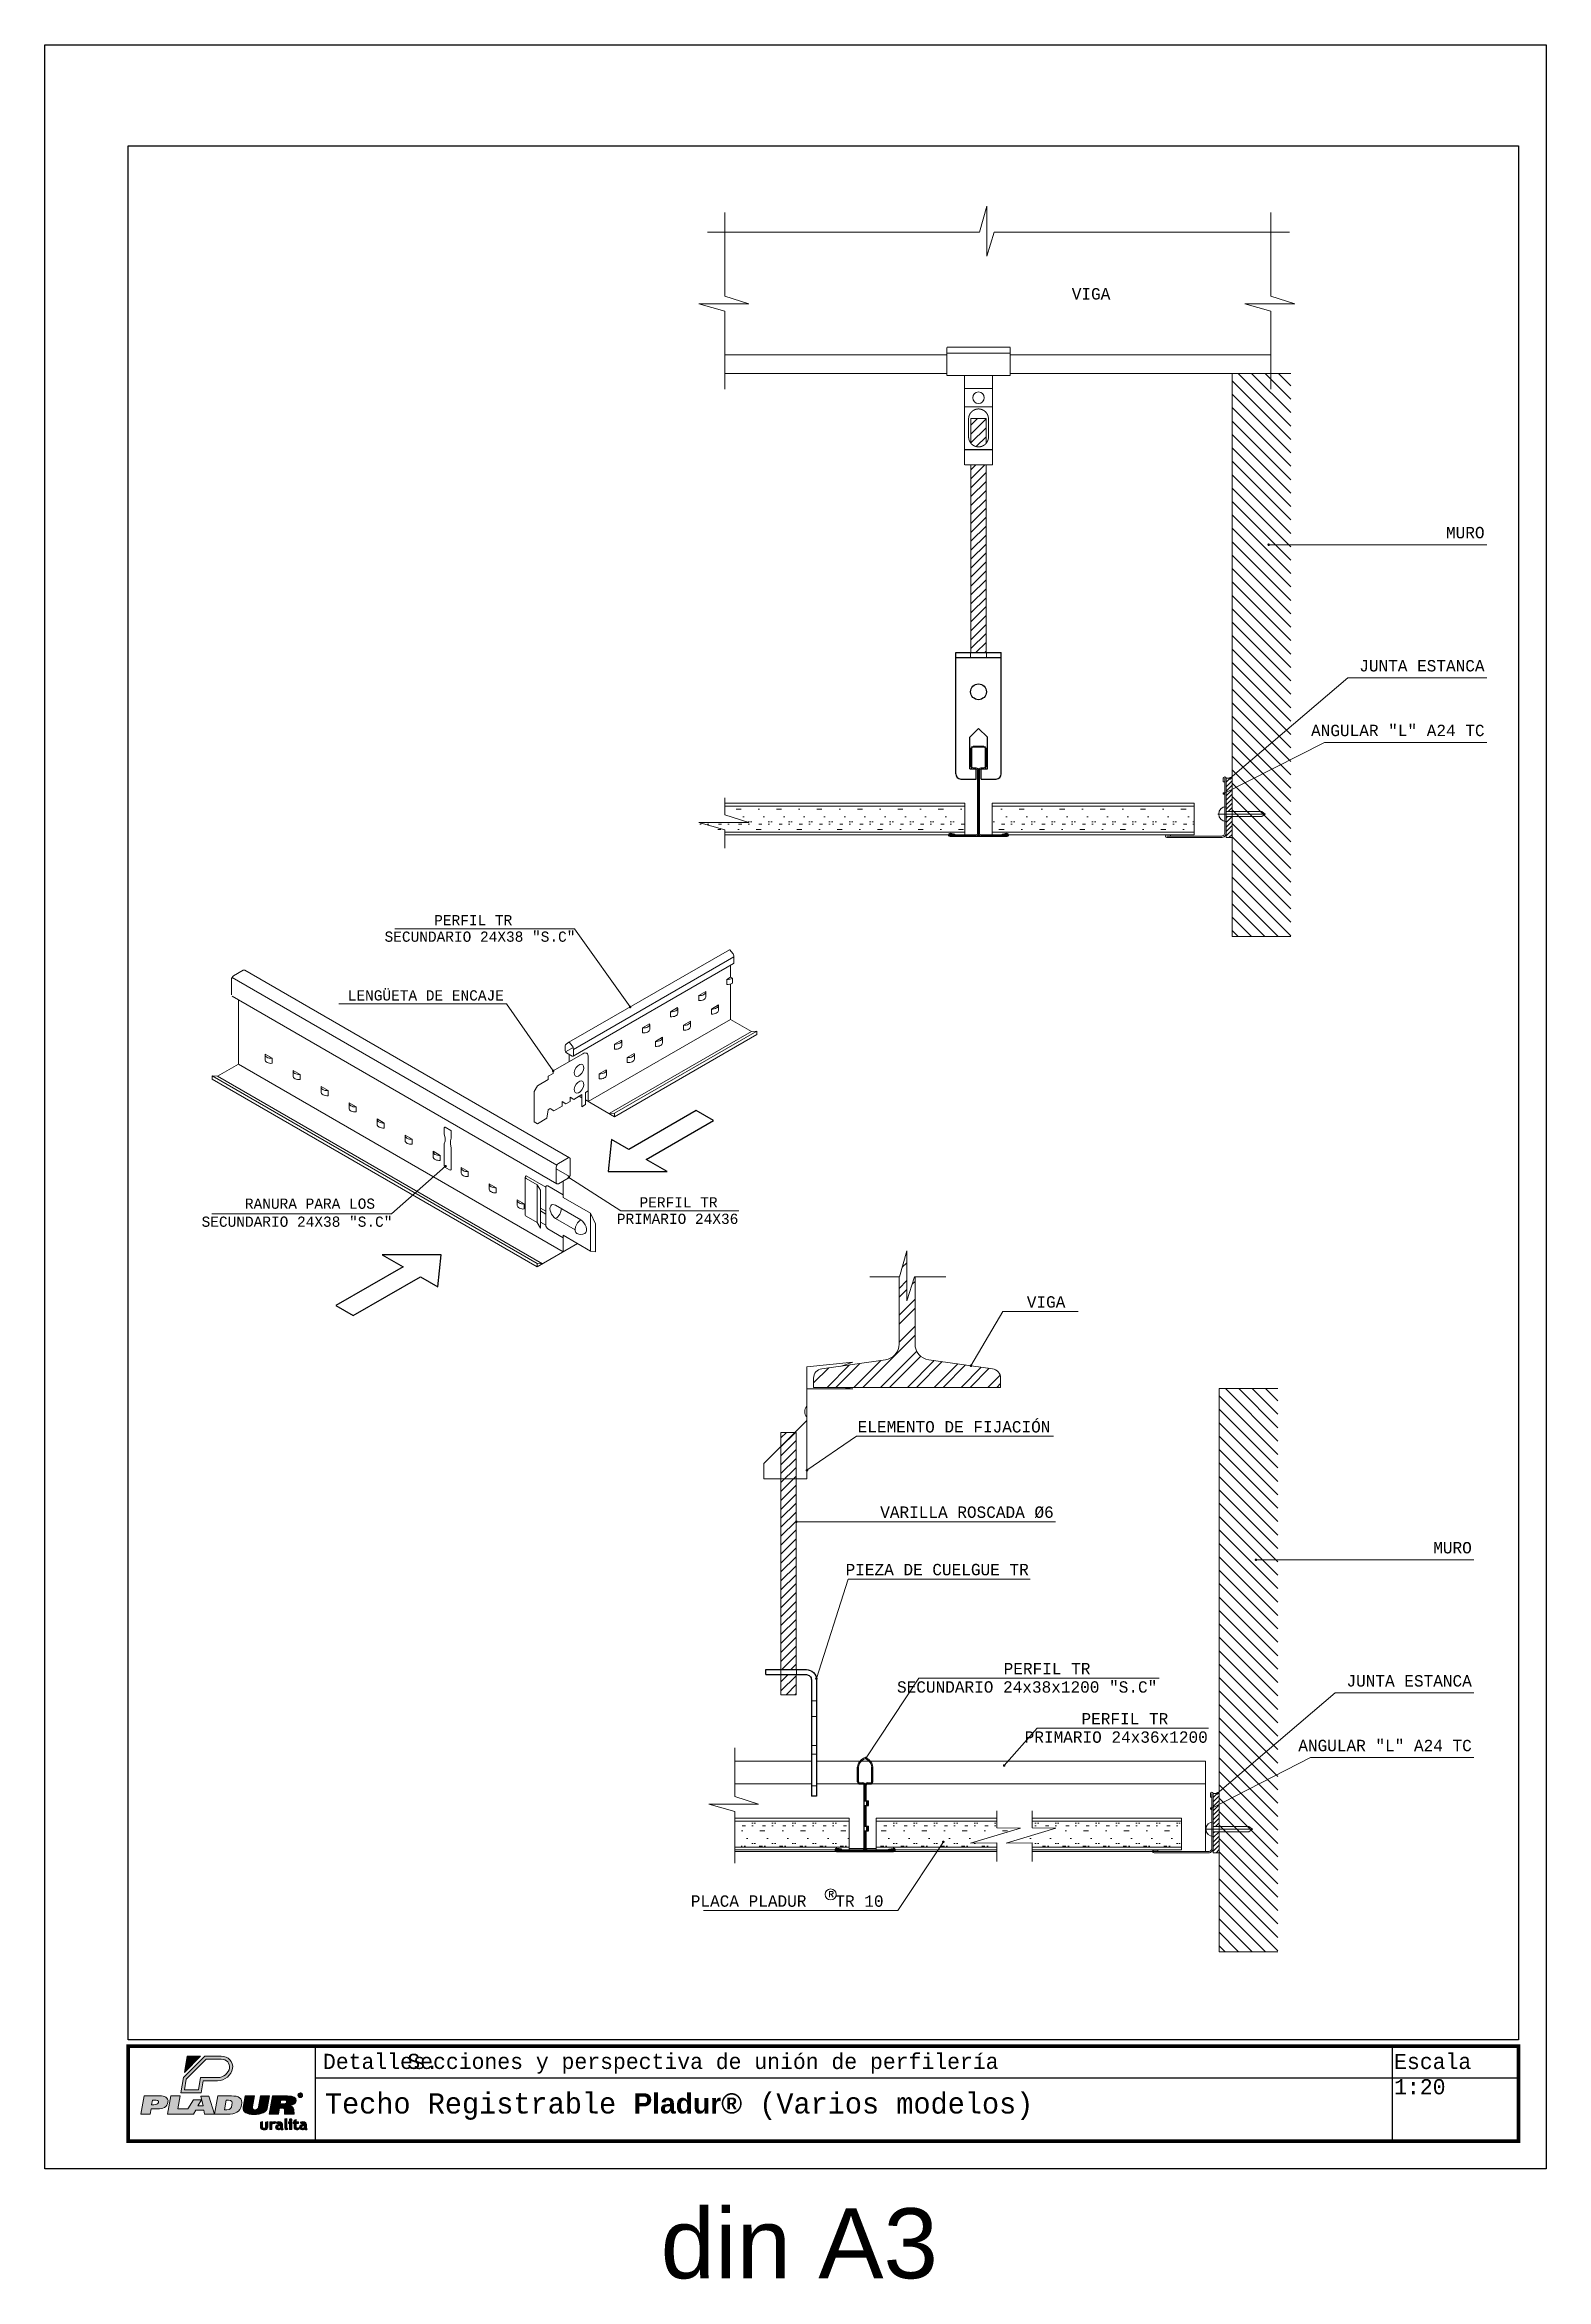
# Model space of a CAD drawing. Header units: millimetres. Extents: x 3383 to 4292, y 1469 to 1637.
# Drawn here: x 3482.103 to 3482.697, y 1569.035 to 1569.919 of the extents above; entities that cross this region are included whole.
import ezdxf
from ezdxf.enums import TextEntityAlignment as Align

# ---------------------------------------------------------------- set-up
doc = ezdxf.new("R2010")
doc.units = ezdxf.units.MM
doc.header["$LTSCALE"] = 0.0035
doc.linetypes.add('DASHED', pattern=[0.75, 0.5, -0.25])
doc.layers.get('0').update_dxf_attribs({"lineweight": 5})
for name, color, linetype in [('Capa 1', 7, 'Continuous'), ('LINEA_FINA', 6, 'Continuous'), ('LOGO_PLADUR', 7, 'Continuous'), ('MARCO', 7, 'Continuous'), ('MURO', 7, 'Continuous'), ('PERSPECTIVA', 7, 'Continuous'), ('PIEZA', 7, 'Continuous'), ('REFFORMAT', 1, 'Continuous'), ('SELLO', 3, 'Continuous'), ('TEXTO', 2, 'Continuous'), ('VENTANA', 41, 'Continuous')]:
    doc.layers.add(name, color=color, linetype=linetype)
doc.styles.add('LISTA', font='simplex', dxfattribs={"height": 2})
doc.styles.get("Standard").update_dxf_attribs({"font": 'LUCON.TTF'})
doc.styles.add('STYLE2', font='ARIAL.TTF')
pattern_1 = [(0, (3480.162643, 1570.0664555), (0.001, 0.008), [0.001, -0.007]), (0, (3480.163643, 1570.0694555), (2e-18, 0.008), [0, -0.008]), (0, (3480.160643, 1570.0664555), (0.003, 0.008), [0, -0.008]), (0, (3480.160643, 1570.0724555), (0.008, 0.008), [0.002, -0.014]), (0, (3480.166643, 1570.0674555), (2e-18, 0.008), [0, -0.008]), (0, (3480.164643, 1570.0664555), (0.002, 0.008), [0, -0.008]), (0, (3480.165643, 1570.0674555), (2e-18, 0.008), [0, -0.008]), (0, (3480.161643, 1570.0724555), (2e-18, 0.008), [0, -0.008])]

msp = doc.modelspace()

# ---------------------------------------------------------------- texts
for s, height, p in [('VIGA', 0.0045, (3482.5247, 1569.81799)), ('MURO', 0.0045, (3482.67274, 1569.72356)), ('JUNTA ESTANCA', 0.0045, (3482.67274, 1569.67091)), ('ANGULAR "L" A24 TC', 0.0045, (3482.67274, 1569.64533)), ('PERFIL TR', 0.00405, (3482.28814, 1569.57053)), ('SECUNDARIO 24X38 "S.C"', 0.00405, (3482.31311, 1569.56401)), ('LENGÜETA DE ENCAJE', 0.00405, (3482.28482, 1569.54078)), ('RANURA PARA LOS', 0.00405, (3482.23385, 1569.45842)), ('PERFIL TR', 0.00405, (3482.36936, 1569.45895)), ('SECUNDARIO 24X38 "S.C"', 0.00405, (3482.24073, 1569.45129)), ('PRIMARIO 24X36', 0.00405, (3482.37756, 1569.45243)), ('VIGA ', 0.0045, (3482.51073, 1569.41933)), ('ELEMENTO DE FIJACIÓN', 0.0045, (3482.50101, 1569.36996)), ('VARILLA ROSCADA %%C6', 0.0045, (3482.50231, 1569.3362)), ('MURO', 0.0045, (3482.66769, 1569.32215)), ('PIEZA DE CUELGUE TR', 0.0045, (3482.49243, 1569.3135)), ('PERFIL TR', 0.0045, (3482.51683, 1569.27431)), ('JUNTA ESTANCA', 0.0045, (3482.66769, 1569.2695)), ('SECUNDARIO 24x38x1200 "S.C"', 0.0045, (3482.54327, 1569.26707)), ('PERFIL TR', 0.0045, (3482.54761, 1569.2545)), ('PRIMARIO 24x36x1200', 0.0045, (3482.56326, 1569.24726)), ('ANGULAR "L" A24 TC', 0.0045, (3482.66769, 1569.24392)), ('PLACA PLADUR   TR 10', 0.0045, (3482.435, 1569.18241))]:
    msp.add_text(s, height=height).set_placement(p, align=Align.RIGHT)
at = {"style": 'LISTA'}
msp.add_text('R', height=0.00233, dxfattribs=at).set_placement((3482.41321, 1569.18616))
at = {"layer": 'REFFORMAT', "style": 'STYLE2'}
msp.add_text('din A3', height=0.027699, dxfattribs=at).set_placement((3482.3468, 1569.03548))
at = {"layer": 'TEXTO'}
for s, p in [('Detalles.', (3482.21324, 1569.11826)), ('Secciones y perspectiva de unión de perfilería', (3482.24663, 1569.11826))]:
    msp.add_text(s, height=0.006, dxfattribs=at).set_placement(p)
at = {"layer": 'TEXTO', "insert": (3482.21402, 1569.10864), "char_height": 0.008, "width": 0.4221483, "attachment_point": 1}
msp.add_mtext('Techo Registrable {\\fArial|b1|i0|c0|p34;Pladur®} (Varios modelos) ', dxfattribs=at)
at = {"layer": 'VENTANA', "insert": (3482.63696, 1569.12424), "char_height": 0.006, "width": 0.0492084, "attachment_point": 1}
msp.add_mtext('{\\C0;Escala 1:20}', dxfattribs=at)

# ---------------------------------------------------------------- blocks, each defined once
blk = doc.blocks.new('LOGO PLADUR')
at = {"true_color": 0x1a472b}
h = blk.add_hatch(color=109, dxfattribs=at)
edge = h.paths.add_edge_path()
edge.add_spline(control_points=[(62.8, 61.3), (62.8, 61.3), (40.2, 38.8), (40.2, 38.8)], knot_values=[5, 5, 5, 5, 6, 6, 6, 6], degree=3, periodic=0)
edge.add_spline(control_points=[(40.2, 38.8), (40.2, 38.8), (37.3, 22.6), (37.3, 22.6)], knot_values=[4, 4, 4, 4, 5, 5, 5, 5], degree=3, periodic=0)
edge.add_spline(control_points=[(37.3, 22.6), (37.3, 22.6), (58.8, 22.6), (58.8, 22.6)], knot_values=[3, 3, 3, 3, 4, 4, 4, 4], degree=3, periodic=0)
edge.add_spline(control_points=[(58.8, 22.6), (58.8, 22.6), (61, 35.5), (61, 35.5)], knot_values=[2, 2, 2, 2, 3, 3, 3, 3], degree=3, periodic=0)
edge.add_spline(control_points=[(61, 35.5), (61, 35.5), (76.3, 35.5), (76.3, 35.5)], knot_values=[1, 1, 1, 1, 2, 2, 2, 2], degree=3, periodic=0)
edge.add_spline(control_points=[(76.3, 35.5), (83.8, 35.6), (91, 41.4), (92.1, 48.4)], knot_values=[0, 0, 0, 0, 1, 1, 1, 1], degree=3, periodic=0)
edge.add_spline(control_points=[(92.1, 48.4), (93.3, 55.6), (87.5, 61.4), (79.9, 61.3)], knot_values=[7, 7, 7, 7, 8, 8, 8, 8], degree=3, periodic=0)
edge.add_spline(control_points=[(79.9, 61.3), (79.9, 61.3), (62.8, 61.3), (62.8, 61.3)], knot_values=[6, 6, 6, 6, 7, 7, 7, 7], degree=3, periodic=0)
edge = h.paths.add_edge_path(flags=16)
edge.add_spline(control_points=[(43.2, 37.2), (43.2, 37.2), (64.1, 58.1), (64.1, 58.1)], knot_values=[2, 2, 2, 2, 3, 3, 3, 3], degree=3, periodic=0)
edge.add_spline(control_points=[(64.1, 58.1), (64.1, 58.1), (79.9, 58.1), (79.9, 58.1)], knot_values=[1, 1, 1, 1, 2, 2, 2, 2], degree=3, periodic=0)
edge.add_spline(control_points=[(79.9, 58.1), (85.9, 58.2), (89.7, 53.8), (88.9, 48.9)], knot_values=[0, 0, 0, 0, 1, 1, 1, 1], degree=3, periodic=0)
edge.add_spline(control_points=[(88.9, 48.9), (88, 43.6), (82.4, 38.8), (76.3, 38.8)], knot_values=[7, 7, 7, 7, 8, 8, 8, 8], degree=3, periodic=0)
edge.add_spline(control_points=[(76.3, 38.8), (76.3, 38.8), (58.3, 38.8), (58.3, 38.8)], knot_values=[6, 6, 6, 6, 7, 7, 7, 7], degree=3, periodic=0)
edge.add_spline(control_points=[(58.3, 38.8), (58.3, 38.8), (56.1, 25.8), (56.1, 25.8)], knot_values=[5, 5, 5, 5, 6, 6, 6, 6], degree=3, periodic=0)
edge.add_spline(control_points=[(56.1, 25.8), (56.1, 25.8), (41.2, 25.8), (41.2, 25.8)], knot_values=[4, 4, 4, 4, 5, 5, 5, 5], degree=3, periodic=0)
edge.add_spline(control_points=[(41.2, 25.8), (41.2, 25.8), (43.2, 37.2), (43.2, 37.2)], knot_values=[3, 3, 3, 3, 4, 4, 4, 4], degree=3, periodic=0)
at = {"true_color": 0xbad405}
for points in [[(44.2, 61.3), (41.2, 44.3), (58.2, 61.3)], [(55.4, 8.9), (59.2, 15.1), (50.8, 15.1), (44.8, 5.7), (34.3, 5.7), (36.8, 19.4), (26.9, 19.4), (23.4, 0), (50.9, 0), (53.3, 4.2), (61.6, 4.2), (62.5, 0), (72.9, 0), (67.1, 19.3), (58.6, 19.3), (61.1, 8.9)]]:
    blk.add_hatch(color=52, dxfattribs=at).paths.add_polyline_path(points)
h = blk.add_hatch(color=52, dxfattribs=at)
edge = h.paths.add_edge_path()
edge.add_spline(control_points=[(23.8, 12.7), (24.7, 17.9), (19.5, 19.4), (15.5, 19.4)], knot_values=[2, 2, 2, 2, 3, 3, 3, 3], degree=3, periodic=0)
edge.add_spline(control_points=[(15.5, 19.4), (15.5, 19.4), (-1.5, 19.4), (-1.5, 19.4)], knot_values=[1, 1, 1, 1, 2, 2, 2, 2], degree=3, periodic=0)
edge.add_spline(control_points=[(-1.5, 19.4), (-1.5, 19.4), (-4.9, 0), (-4.9, 0)], knot_values=[0, 0, 0, 0, 1, 1, 1, 1], degree=3, periodic=0)
edge.add_spline(control_points=[(-4.9, 0), (-4.9, 0), (4.9, 0), (4.9, 0)], knot_values=[6, 6, 6, 6, 7, 7, 7, 7], degree=3, periodic=0)
edge.add_spline(control_points=[(4.9, 0), (4.9, 0), (5.9, 5.6), (5.9, 5.6)], knot_values=[5, 5, 5, 5, 6, 6, 6, 6], degree=3, periodic=0)
edge.add_spline(control_points=[(5.9, 5.6), (5.9, 5.6), (13, 5.6), (13, 5.6)], knot_values=[4, 4, 4, 4, 5, 5, 5, 5], degree=3, periodic=0)
edge.add_spline(control_points=[(13, 5.6), (18.2, 5.6), (22.9, 7.7), (23.8, 12.7)], knot_values=[3, 3, 3, 3, 4, 4, 4, 4], degree=3, periodic=0)
edge = h.paths.add_edge_path(flags=16)
edge.add_spline(control_points=[(9.5, 14.9), (11.9, 14.9), (14.2, 14.6), (13.9, 12.6)], knot_values=[3, 3, 3, 3, 4, 4, 4, 4], degree=3, periodic=0)
edge.add_spline(control_points=[(13.9, 12.6), (13.5, 10.4), (11, 10.1), (8.7, 10.1)], knot_values=[2, 2, 2, 2, 3, 3, 3, 3], degree=3, periodic=0)
edge.add_spline(control_points=[(8.7, 10.1), (8.7, 10.1), (6.5, 10.1), (6.5, 10.1)], knot_values=[1, 1, 1, 1, 2, 2, 2, 2], degree=3, periodic=0)
edge.add_spline(control_points=[(6.5, 10.1), (6.5, 10.1), (7.3, 14.9), (7.3, 14.9)], knot_values=[0, 0, 0, 0, 1, 1, 1, 1], degree=3, periodic=0)
edge.add_spline(control_points=[(7.3, 14.9), (7.3, 14.9), (9.5, 14.9), (9.5, 14.9)], knot_values=[4, 4, 4, 4, 5, 5, 5, 5], degree=3, periodic=0)
h = blk.add_hatch(color=52, dxfattribs=at)
edge = h.paths.add_edge_path()
edge.add_spline(control_points=[(101.7, 9.6), (103.1, 17.5), (98.3, 19.4), (90.9, 19.4)], knot_values=[2, 2, 2, 2, 3, 3, 3, 3], degree=3, periodic=0)
edge.add_spline(control_points=[(90.9, 19.4), (90.9, 19.4), (76.4, 19.4), (76.4, 19.4)], knot_values=[1, 1, 1, 1, 2, 2, 2, 2], degree=3, periodic=0)
edge.add_spline(control_points=[(76.4, 19.4), (76.4, 19.4), (72.9, 0), (72.9, 0)], knot_values=[0, 0, 0, 0, 1, 1, 1, 1], degree=3, periodic=0)
edge.add_spline(control_points=[(72.9, 0), (72.9, 0), (87, 0), (87, 0)], knot_values=[4, 4, 4, 4, 5, 5, 5, 5], degree=3, periodic=0)
edge.add_spline(control_points=[(87, 0), (94.4, 0), (100.4, 2.3), (101.7, 9.6)], knot_values=[3, 3, 3, 3, 4, 4, 4, 4], degree=3, periodic=0)
edge = h.paths.add_edge_path(flags=16)
edge.add_spline(control_points=[(87.9, 14.9), (91.5, 14.9), (92, 13.2), (91.4, 9.8)], knot_values=[3, 3, 3, 3, 4, 4, 4, 4], degree=3, periodic=0)
edge.add_spline(control_points=[(91.4, 9.8), (90.9, 6.6), (89.7, 4.8), (86.2, 4.8)], knot_values=[2, 2, 2, 2, 3, 3, 3, 3], degree=3, periodic=0)
edge.add_spline(control_points=[(86.2, 4.8), (86.2, 4.8), (83.7, 4.8), (83.7, 4.8)], knot_values=[1, 1, 1, 1, 2, 2, 2, 2], degree=3, periodic=0)
edge.add_spline(control_points=[(83.7, 4.8), (83.7, 4.8), (85.5, 14.9), (85.5, 14.9)], knot_values=[0, 0, 0, 0, 1, 1, 1, 1], degree=3, periodic=0)
edge.add_spline(control_points=[(85.5, 14.9), (85.5, 14.9), (87.9, 14.9), (87.9, 14.9)], knot_values=[4, 4, 4, 4, 5, 5, 5, 5], degree=3, periodic=0)
h = blk.add_hatch(color=52, dxfattribs=at)
edge = h.paths.add_edge_path()
edge.add_spline(control_points=[(113.3, 7.9), (113.3, 7.9), (115.3, 19.4), (115.3, 19.4)], knot_values=[0, 0, 0, 0, 1, 1, 1, 1], degree=3, periodic=0)
edge.add_spline(control_points=[(115.3, 19.4), (115.3, 19.4), (105.4, 19.4), (105.4, 19.4)], knot_values=[9, 9, 9, 9, 10, 10, 10, 10], degree=3, periodic=0)
edge.add_spline(control_points=[(105.4, 19.4), (105.4, 19.4), (103.3, 7.6), (103.3, 7.6)], knot_values=[8, 8, 8, 8, 9, 9, 9, 9], degree=3, periodic=0)
edge.add_spline(control_points=[(103.3, 7.6), (102.3, 1.9), (107.6, -0.3), (114.8, -0.3)], knot_values=[7, 7, 7, 7, 8, 8, 8, 8], degree=3, periodic=0)
edge.add_spline(control_points=[(114.8, -0.3), (122.5, -0.3), (128, 1.7), (129.2, 8)], knot_values=[6, 6, 6, 6, 7, 7, 7, 7], degree=3, periodic=0)
edge.add_spline(control_points=[(129.2, 8), (129.2, 8), (131.2, 19.4), (131.2, 19.4)], knot_values=[5, 5, 5, 5, 6, 6, 6, 6], degree=3, periodic=0)
edge.add_spline(control_points=[(131.2, 19.4), (131.2, 19.4), (121.5, 19.4), (121.5, 19.4)], knot_values=[4, 4, 4, 4, 5, 5, 5, 5], degree=3, periodic=0)
edge.add_spline(control_points=[(121.5, 19.4), (121.5, 19.4), (119.5, 7.9), (119.5, 7.9)], knot_values=[3, 3, 3, 3, 4, 4, 4, 4], degree=3, periodic=0)
edge.add_spline(control_points=[(119.5, 7.9), (119.1, 6), (118.3, 4.7), (115.8, 4.7)], knot_values=[2, 2, 2, 2, 3, 3, 3, 3], degree=3, periodic=0)
edge.add_spline(control_points=[(115.8, 4.7), (113.4, 4.7), (112.9, 6), (113.3, 7.9)], knot_values=[1, 1, 1, 1, 2, 2, 2, 2], degree=3, periodic=0)
h = blk.add_hatch(color=52, dxfattribs=at)
edge = h.paths.add_edge_path()
edge.add_spline(control_points=[(152.3, 9.1), (156.1, 9.7), (158.8, 11.2), (159.3, 14.2)], knot_values=[3, 3, 3, 3, 4, 4, 4, 4], degree=3, periodic=0)
edge.add_spline(control_points=[(159.3, 14.2), (160, 17.9), (156.5, 19.4), (150.3, 19.4)], knot_values=[2, 2, 2, 2, 3, 3, 3, 3], degree=3, periodic=0)
edge.add_spline(control_points=[(150.3, 19.4), (150.3, 19.4), (134.3, 19.4), (134.3, 19.4)], knot_values=[1, 1, 1, 1, 2, 2, 2, 2], degree=3, periodic=0)
edge.add_spline(control_points=[(134.3, 19.4), (134.3, 19.4), (130.9, 0), (130.9, 0)], knot_values=[0, 0, 0, 0, 1, 1, 1, 1], degree=3, periodic=0)
edge.add_spline(control_points=[(130.9, 0), (130.9, 0), (140.7, 0), (140.7, 0)], knot_values=[12, 12, 12, 12, 13, 13, 13, 13], degree=3, periodic=0)
edge.add_spline(control_points=[(140.7, 0), (140.7, 0), (141.9, 6.6), (141.9, 6.6)], knot_values=[11, 11, 11, 11, 12, 12, 12, 12], degree=3, periodic=0)
edge.add_spline(control_points=[(141.9, 6.6), (141.9, 6.6), (144.1, 6.6), (144.1, 6.6)], knot_values=[10, 10, 10, 10, 11, 11, 11, 11], degree=3, periodic=0)
edge.add_spline(control_points=[(144.1, 6.6), (145.4, 6.6), (146.3, 6.5), (146.8, 5.6)], knot_values=[9, 9, 9, 9, 10, 10, 10, 10], degree=3, periodic=0)
edge.add_spline(control_points=[(146.8, 5.6), (147.4, 4.4), (146.9, 1.4), (147.1, 0)], knot_values=[8, 8, 8, 8, 9, 9, 9, 9], degree=3, periodic=0)
edge.add_spline(control_points=[(147.1, 0), (147.1, 0), (157.4, 0), (157.4, 0)], knot_values=[7, 7, 7, 7, 8, 8, 8, 8], degree=3, periodic=0)
edge.add_spline(control_points=[(157.4, 0), (156.7, 1.9), (157.4, 4.9), (156.2, 6.9)], knot_values=[6, 6, 6, 6, 7, 7, 7, 7], degree=3, periodic=0)
edge.add_spline(control_points=[(156.2, 6.9), (155.5, 8), (154.3, 8.7), (152.3, 9)], knot_values=[5, 5, 5, 5, 6, 6, 6, 6], degree=3, periodic=0)
edge.add_spline(control_points=[(152.3, 9), (152.3, 9), (152.3, 9.1), (152.3, 9.1)], knot_values=[4.00001, 4.00001, 4.00001, 4.00001, 4.99999, 4.99999, 4.99999, 4.99999], degree=3, periodic=0)
edge = h.paths.add_edge_path(flags=16)
edge.add_spline(control_points=[(142.3, 10.9), (142.3, 10.9), (143, 15), (143, 15)], knot_values=[0, 0, 0, 0, 1, 1, 1, 1], degree=3, periodic=0)
edge.add_spline(control_points=[(143, 15), (143, 15), (145.7, 15), (145.7, 15)], knot_values=[4, 4, 4, 4, 5, 5, 5, 5], degree=3, periodic=0)
edge.add_spline(control_points=[(145.7, 15), (147.7, 15), (149.6, 14.8), (149.2, 13)], knot_values=[3, 3, 3, 3, 4, 4, 4, 4], degree=3, periodic=0)
edge.add_spline(control_points=[(149.2, 13), (148.9, 11.1), (146.9, 10.9), (144.8, 10.9)], knot_values=[2, 2, 2, 2, 3, 3, 3, 3], degree=3, periodic=0)
edge.add_spline(control_points=[(144.8, 10.9), (144.8, 10.9), (142.3, 10.9), (142.3, 10.9)], knot_values=[1, 1, 1, 1, 2, 2, 2, 2], degree=3, periodic=0)
at = {"true_color": 0x1a472b}
h = blk.add_hatch(color=109, dxfattribs=at)
edge = h.paths.add_edge_path()
edge.add_spline(control_points=[(165.4, 18.4), (165.9, 18.9), (166.2, 19.5), (166.2, 20.2)], knot_values=[0, 0, 0, 0, 1, 1, 1, 1], degree=3, periodic=0)
edge.add_spline(control_points=[(166.2, 20.2), (166.2, 20.6), (166, 21.1), (165.8, 21.5)], knot_values=[9, 9, 9, 9, 10, 10, 10, 10], degree=3, periodic=0)
edge.add_spline(control_points=[(165.8, 21.5), (165.5, 21.9), (165.2, 22.2), (164.7, 22.4)], knot_values=[8, 8, 8, 8, 9, 9, 9, 9], degree=3, periodic=0)
edge.add_spline(control_points=[(164.7, 22.4), (164.4, 22.5), (164.1, 22.6), (163.7, 22.6)], knot_values=[7, 7, 7, 7, 8, 8, 8, 8], degree=3, periodic=0)
edge.add_spline(control_points=[(163.7, 22.6), (163.2, 22.6), (162.6, 22.4), (162.2, 22)], knot_values=[6, 6, 6, 6, 7, 7, 7, 7], degree=3, periodic=0)
edge.add_spline(control_points=[(162.2, 22), (161.9, 21.8), (161.7, 21.5), (161.6, 21.2)], knot_values=[5, 5, 5, 5, 6, 6, 6, 6], degree=3, periodic=0)
edge.add_spline(control_points=[(161.6, 21.2), (161.4, 20.9), (161.3, 20.5), (161.3, 20.2)], knot_values=[4, 4, 4, 4, 5, 5, 5, 5], degree=3, periodic=0)
edge.add_spline(control_points=[(161.3, 20.2), (161.3, 19.5), (161.6, 18.9), (162, 18.4)], knot_values=[3, 3, 3, 3, 4, 4, 4, 4], degree=3, periodic=0)
edge.add_spline(control_points=[(162, 18.4), (162.5, 18), (163.1, 17.7), (163.7, 17.7)], knot_values=[2, 2, 2, 2, 3, 3, 3, 3], degree=3, periodic=0)
edge.add_spline(control_points=[(163.7, 17.7), (164.4, 17.7), (165, 18), (165.4, 18.4)], knot_values=[1, 1, 1, 1, 2, 2, 2, 2], degree=3, periodic=0)
edge = h.paths.add_edge_path(flags=16)
edge.add_spline(control_points=[(164.9, 21.8), (164.6, 22.1), (164.2, 22.2), (163.7, 22.2)], knot_values=[8, 8, 8, 8, 9, 9, 9, 9], degree=3, periodic=0)
edge.add_spline(control_points=[(163.7, 22.2), (163.2, 22.2), (162.7, 22), (162.3, 21.6)], knot_values=[0, 0, 0, 0, 1, 1, 1, 1], degree=3, periodic=0)
edge.add_spline(control_points=[(162.3, 21.6), (161.9, 21.2), (161.7, 20.7), (161.7, 20.2)], knot_values=[1, 1, 1, 1, 2, 2, 2, 2], degree=3, periodic=0)
edge.add_spline(control_points=[(161.7, 20.2), (161.7, 19.6), (161.9, 19.1), (162.3, 18.7)], knot_values=[2, 2, 2, 2, 3, 3, 3, 3], degree=3, periodic=0)
edge.add_spline(control_points=[(162.3, 18.7), (162.7, 18.3), (163.2, 18.1), (163.7, 18.1)], knot_values=[3, 3, 3, 3, 4, 4, 4, 4], degree=3, periodic=0)
edge.add_spline(control_points=[(163.7, 18.1), (164.3, 18.1), (164.8, 18.3), (165.2, 18.7)], knot_values=[4, 4, 4, 4, 5, 5, 5, 5], degree=3, periodic=0)
edge.add_spline(control_points=[(165.2, 18.7), (165.6, 19.1), (165.8, 19.6), (165.8, 20.2)], knot_values=[5, 5, 5, 5, 6, 6, 6, 6], degree=3, periodic=0)
edge.add_spline(control_points=[(165.8, 20.2), (165.8, 20.5), (165.7, 20.8), (165.5, 21.1)], knot_values=[6, 6, 6, 6, 7, 7, 7, 7], degree=3, periodic=0)
edge.add_spline(control_points=[(165.5, 21.1), (165.4, 21.4), (165.2, 21.7), (164.9, 21.8)], knot_values=[7, 7, 7, 7, 8, 8, 8, 8], degree=3, periodic=0)
edge = h.paths.add_edge_path(flags=0)
edge.add_spline(control_points=[(164, 19.9), (164, 19.9), (164.9, 18.8), (164.9, 18.8)], knot_values=[0, 0, 0, 0, 1, 1, 1, 1], degree=3, periodic=0)
edge.add_spline(control_points=[(164.4, 20.2), (164.3, 20.1), (164.2, 20), (164, 19.9)], knot_values=[10, 10, 10, 10, 11, 11, 11, 11], degree=3, periodic=0)
edge.add_spline(control_points=[(164, 19.9), (164, 19.9), (164, 19.9), (164, 19.9)], knot_values=[11, 11, 11, 11, 12, 12, 12, 12], degree=3, periodic=0)
edge = h.paths.add_edge_path(flags=0)
edge.add_spline(control_points=[(164.1, 20.7), (164.1, 20.4), (163.9, 20.3), (163.5, 20.3)], knot_values=[1, 1, 1, 1, 2, 2, 2, 2], degree=3, periodic=0)
edge.add_spline(control_points=[(163.4, 20.3), (163.4, 20.3), (163.4, 21.1), (163.4, 21.1)], knot_values=[4, 4, 4, 4, 5, 5, 5, 5], degree=3, periodic=0)
edge.add_spline(control_points=[(163.5, 21.1), (163.9, 21.1), (164.1, 20.9), (164.1, 20.7)], knot_values=[2, 2, 2, 2, 3, 3, 3, 3], degree=3, periodic=0)
at = {"true_color": 0xa8ad70}
h = blk.add_hatch(color=63, dxfattribs=at)
edge = h.paths.add_edge_path()
edge.add_spline(control_points=[(121.5, -8.3), (121.5, -8.3), (121.5, -13.2), (121.5, -13.2)], knot_values=[12, 12, 12, 12, 13, 13, 13, 13], degree=3, periodic=0)
edge.add_spline(control_points=[(121.5, -13.2), (121.5, -14.2), (121.6, -14.7), (122, -15.2)], knot_values=[11, 11, 11, 11, 12, 12, 12, 12], degree=3, periodic=0)
edge.add_spline(control_points=[(122, -15.2), (122.6, -16.1), (123.8, -16.6), (125.5, -16.6)], knot_values=[10, 10, 10, 10, 11, 11, 11, 11], degree=3, periodic=0)
edge.add_spline(control_points=[(125.5, -16.6), (127.8, -16.6), (128.9, -15.5), (129.2, -14.6)], knot_values=[9, 9, 9, 9, 10, 10, 10, 10], degree=3, periodic=0)
edge.add_spline(control_points=[(129.2, -14.6), (129.3, -14.2), (129.3, -14), (129.3, -13)], knot_values=[8, 8, 8, 8, 9, 9, 9, 9], degree=3, periodic=0)
edge.add_spline(control_points=[(129.3, -13), (129.3, -13), (129.3, -7.7), (129.3, -7.7)], knot_values=[7, 7, 7, 7, 8, 8, 8, 8], degree=3, periodic=0)
edge.add_spline(control_points=[(129.3, -7.7), (129.3, -7.7), (127.1, -8.3), (127.1, -8.3)], knot_values=[6, 6, 6, 6, 7, 7, 7, 7], degree=3, periodic=0)
edge.add_spline(control_points=[(127.1, -8.3), (127.1, -8.3), (127.1, -12.7), (127.1, -12.7)], knot_values=[5, 5, 5, 5, 6, 6, 6, 6], degree=3, periodic=0)
edge.add_spline(control_points=[(127.1, -12.7), (127.1, -13.2), (127.1, -13.4), (127.1, -13.6)], knot_values=[4, 4, 4, 4, 5, 5, 5, 5], degree=3, periodic=0)
edge.add_spline(control_points=[(127.1, -13.6), (127, -14.4), (126.4, -14.8), (125.4, -14.8)], knot_values=[3, 3, 3, 3, 4, 4, 4, 4], degree=3, periodic=0)
edge.add_spline(control_points=[(125.4, -14.8), (124.7, -14.8), (124.2, -14.5), (123.9, -14.1)], knot_values=[2, 2, 2, 2, 3, 3, 3, 3], degree=3, periodic=0)
edge.add_spline(control_points=[(123.9, -14.1), (123.8, -13.9), (123.7, -13.5), (123.7, -12.8)], knot_values=[1, 1, 1, 1, 2, 2, 2, 2], degree=3, periodic=0)
edge.add_spline(control_points=[(123.7, -12.8), (123.7, -12.8), (123.7, -7.7), (123.7, -7.7)], knot_values=[0, 0, 0, 0, 1, 1, 1, 1], degree=3, periodic=0)
edge.add_spline(control_points=[(123.7, -7.7), (123.7, -7.7), (121.5, -8.3), (121.5, -8.3)], knot_values=[13, 13, 13, 13, 14, 14, 14, 14], degree=3, periodic=0)
h = blk.add_hatch(color=63, dxfattribs=at)
edge = h.paths.add_edge_path()
edge.add_spline(control_points=[(133.8, -11.5), (133.8, -11), (134, -10.5), (134.4, -10.1)], knot_values=[7, 7, 7, 7, 8, 8, 8, 8], degree=3, periodic=0)
edge.add_spline(control_points=[(134.4, -10.1), (134.7, -9.8), (135.1, -9.6), (135.5, -9.6)], knot_values=[8, 8, 8, 8, 9, 9, 9, 9], degree=3, periodic=0)
edge.add_spline(control_points=[(135.5, -9.6), (136, -9.6), (136.3, -9.7), (136.7, -9.9)], knot_values=[9, 9, 9, 9, 10, 10, 10, 10], degree=3, periodic=0)
edge.add_spline(control_points=[(136.7, -9.9), (136.7, -9.9), (136.8, -9.9), (136.8, -9.9)], knot_values=[10, 10, 10, 10, 11, 11, 11, 11], degree=3, periodic=0)
edge.add_spline(control_points=[(136.8, -9.9), (136.8, -9.9), (137.7, -8.2), (137.7, -8.2)], knot_values=[11, 11, 11, 11, 12, 12, 12, 12], degree=3, periodic=0)
edge.add_spline(control_points=[(137.7, -8.2), (137.7, -8.2), (137.6, -8.1), (137.6, -8.1)], knot_values=[12, 12, 12, 12, 13, 13, 13, 13], degree=3, periodic=0)
edge.add_spline(control_points=[(137.6, -8.1), (137.3, -7.9), (136.7, -7.8), (136, -7.8)], knot_values=[0, 0, 0, 0, 1, 1, 1, 1], degree=3, periodic=0)
edge.add_spline(control_points=[(136, -7.8), (135.1, -7.8), (134.4, -8.1), (133.8, -8.6)], knot_values=[1, 1, 1, 1, 2, 2, 2, 2], degree=3, periodic=0)
edge.add_spline(control_points=[(133.8, -8.6), (133.8, -8.4), (133.8, -8), (133.8, -8)], knot_values=[2, 2, 2, 2, 3, 3, 3, 3], degree=3, periodic=0)
edge.add_spline(control_points=[(133.8, -8), (133.8, -8), (131.6, -8), (131.6, -8)], knot_values=[3, 3, 3, 3, 4, 4, 4, 4], degree=3, periodic=0)
edge.add_spline(control_points=[(131.6, -8), (131.6, -8), (131.6, -16.2), (131.6, -16.2)], knot_values=[4, 4, 4, 4, 5, 5, 5, 5], degree=3, periodic=0)
edge.add_spline(control_points=[(131.6, -16.2), (131.6, -16.2), (133.8, -16.2), (133.8, -16.2)], knot_values=[5, 5, 5, 5, 6, 6, 6, 6], degree=3, periodic=0)
edge.add_spline(control_points=[(133.8, -16.2), (133.8, -16.2), (133.8, -11.5), (133.8, -11.5)], knot_values=[6, 6, 6, 6, 7, 7, 7, 7], degree=3, periodic=0)
h = blk.add_hatch(color=63, dxfattribs=at)
edge = h.paths.add_edge_path()
edge.add_spline(control_points=[(145, -11.9), (145, -10.4), (144.7, -9.3), (144.1, -8.7)], knot_values=[1, 1, 1, 1, 2, 2, 2, 2], degree=3, periodic=0)
edge.add_spline(control_points=[(144.1, -8.7), (143.4, -8.1), (142.4, -7.8), (141.1, -7.8)], knot_values=[2, 2, 2, 2, 3, 3, 3, 3], degree=3, periodic=0)
edge.add_spline(control_points=[(141.1, -7.8), (140.1, -7.8), (139.3, -8), (138.6, -8.3)], knot_values=[3, 3, 3, 3, 4, 4, 4, 4], degree=3, periodic=0)
edge.add_spline(control_points=[(138.6, -8.3), (138.6, -8.3), (138.5, -8.3), (138.5, -8.3)], knot_values=[4, 4, 4, 4, 5, 5, 5, 5], degree=3, periodic=0)
edge.add_spline(control_points=[(138.5, -8.3), (138.5, -8.3), (139, -10), (139, -10)], knot_values=[5, 5, 5, 5, 6, 6, 6, 6], degree=3, periodic=0)
edge.add_spline(control_points=[(139, -10), (139, -10), (139.1, -9.9), (139.1, -9.9)], knot_values=[6, 6, 6, 6, 7, 7, 7, 7], degree=3, periodic=0)
edge.add_spline(control_points=[(139.1, -9.9), (139.6, -9.7), (140.2, -9.6), (141, -9.6)], knot_values=[7, 7, 7, 7, 8, 8, 8, 8], degree=3, periodic=0)
edge.add_spline(control_points=[(141, -9.6), (142.2, -9.6), (142.7, -10), (142.8, -10.8)], knot_values=[8, 8, 8, 8, 9, 9, 9, 9], degree=3, periodic=0)
edge.add_spline(control_points=[(142.8, -10.8), (142.5, -10.8), (142.3, -10.7), (142.1, -10.7)], knot_values=[9, 9, 9, 9, 10, 10, 10, 10], degree=3, periodic=0)
edge.add_spline(control_points=[(142.1, -10.7), (140.7, -10.7), (139.6, -11), (138.8, -11.5)], knot_values=[10, 10, 10, 10, 11, 11, 11, 11], degree=3, periodic=0)
edge.add_spline(control_points=[(138.8, -11.5), (138, -12.1), (137.6, -12.8), (137.6, -13.8)], knot_values=[11, 11, 11, 11, 12, 12, 12, 12], degree=3, periodic=0)
edge.add_spline(control_points=[(137.6, -13.8), (137.6, -14.6), (137.9, -15.2), (138.5, -15.7)], knot_values=[12, 12, 12, 12, 13, 13, 13, 13], degree=3, periodic=0)
edge.add_spline(control_points=[(138.5, -15.7), (139, -16.1), (139.8, -16.4), (140.7, -16.4)], knot_values=[13, 13, 13, 13, 14, 14, 14, 14], degree=3, periodic=0)
edge.add_spline(control_points=[(140.7, -16.4), (141.2, -16.4), (141.7, -16.3), (142.2, -16.1)], knot_values=[14, 14, 14, 14, 15, 15, 15, 15], degree=3, periodic=0)
edge.add_spline(control_points=[(142.2, -16.1), (142.6, -15.9), (142.9, -15.7), (143.1, -15.5)], knot_values=[15, 15, 15, 15, 16, 16, 16, 16], degree=3, periodic=0)
edge.add_spline(control_points=[(143.1, -15.5), (143.2, -15.7), (143.3, -15.9), (143.5, -16)], knot_values=[16, 16, 16, 16, 17, 17, 17, 17], degree=3, periodic=0)
edge.add_spline(control_points=[(143.5, -16), (143.8, -16.3), (144.1, -16.4), (144.4, -16.4)], knot_values=[17, 17, 17, 17, 18, 18, 18, 18], degree=3, periodic=0)
edge.add_spline(control_points=[(144.4, -16.4), (144.6, -16.4), (144.9, -16.3), (145.1, -16.3)], knot_values=[18, 18, 18, 18, 19, 19, 19, 19], degree=3, periodic=0)
edge.add_spline(control_points=[(145.1, -16.3), (145.3, -16.2), (145.5, -16), (145.7, -15.7)], knot_values=[19, 19, 19, 19, 20, 20, 20, 20], degree=3, periodic=0)
edge.add_spline(control_points=[(145.7, -15.7), (145.7, -15.7), (145.7, -15.7), (145.7, -15.7)], knot_values=[20, 20, 20, 20, 20.99999, 20.99999, 20.99999, 20.99999], degree=3, periodic=0)
edge.add_spline(control_points=[(145.7, -15.7), (145.7, -15.7), (145.7, -15.6), (145.7, -15.6)], knot_values=[21.00001, 21.00001, 21.00001, 21.00001, 22, 22, 22, 22], degree=3, periodic=0)
edge.add_spline(control_points=[(145.7, -15.6), (145.2, -15.4), (145, -14.7), (145, -13.7)], knot_values=[22, 22, 22, 22, 23, 23, 23, 23], degree=3, periodic=0)
edge.add_spline(control_points=[(145, -13.7), (145, -13.7), (145, -11.9), (145, -11.9)], knot_values=[0, 0, 0, 0, 1, 1, 1, 1], degree=3, periodic=0)
edge = h.paths.add_edge_path(flags=16)
edge.add_spline(control_points=[(142.1, -12.3), (142.1, -12.3), (142.7, -12.4), (142.8, -12.4)], knot_values=[5, 5, 5, 5, 6, 6, 6, 6], degree=3, periodic=0)
edge.add_spline(control_points=[(142.8, -12.4), (142.8, -12.4), (142.8, -13.1), (142.8, -13.1)], knot_values=[6, 6, 6, 6, 7, 7, 7, 7], degree=3, periodic=0)
edge.add_spline(control_points=[(142.8, -13.1), (142.8, -13.6), (142.7, -14), (142.4, -14.3)], knot_values=[0, 0, 0, 0, 1, 1, 1, 1], degree=3, periodic=0)
edge.add_spline(control_points=[(142.4, -14.3), (142.2, -14.6), (141.7, -14.7), (141.1, -14.7)], knot_values=[1, 1, 1, 1, 2, 2, 2, 2], degree=3, periodic=0)
edge.add_spline(control_points=[(141.1, -14.7), (140.6, -14.7), (140.3, -14.6), (140.1, -14.4)], knot_values=[2, 2, 2, 2, 3, 3, 3, 3], degree=3, periodic=0)
edge.add_spline(control_points=[(140.1, -14.4), (139.9, -14.2), (139.8, -14), (139.8, -13.7)], knot_values=[3, 3, 3, 3, 4, 4, 4, 4], degree=3, periodic=0)
edge.add_spline(control_points=[(139.8, -13.7), (139.8, -12.8), (140.6, -12.3), (142.1, -12.3)], knot_values=[4, 4, 4, 4, 5, 5, 5, 5], degree=3, periodic=0)
h = blk.add_hatch(color=63, dxfattribs=at)
edge = h.paths.add_edge_path()
edge.add_spline(control_points=[(149.6, -13.7), (149.6, -13.7), (149.6, -4.5), (149.6, -4.5)], knot_values=[0, 0, 0, 0, 1, 1, 1, 1], degree=3, periodic=0)
edge.add_spline(control_points=[(149.6, -4.5), (149.6, -4.5), (147.4, -5), (147.4, -5)], knot_values=[1, 1, 1, 1, 2, 2, 2, 2], degree=3, periodic=0)
edge.add_spline(control_points=[(147.4, -5), (147.4, -5), (147.4, -14.5), (147.4, -14.5)], knot_values=[2, 2, 2, 2, 3, 3, 3, 3], degree=3, periodic=0)
edge.add_spline(control_points=[(147.4, -14.5), (147.4, -15.7), (147.9, -16.4), (148.8, -16.4)], knot_values=[3, 3, 3, 3, 4, 4, 4, 4], degree=3, periodic=0)
edge.add_spline(control_points=[(148.8, -16.4), (149.6, -16.4), (150.2, -16.1), (150.5, -15.5)], knot_values=[4, 4, 4, 4, 5, 5, 5, 5], degree=3, periodic=0)
edge.add_spline(control_points=[(150.5, -15.5), (150.5, -15.5), (150.6, -15.4), (150.6, -15.4)], knot_values=[5, 5, 5, 5, 5.99999, 5.99999, 5.99999, 5.99999], degree=3, periodic=0)
edge.add_spline(control_points=[(150.6, -15.4), (150.6, -15.4), (150.5, -15.4), (150.5, -15.4)], knot_values=[6.00001, 6.00001, 6.00001, 6.00001, 7, 7, 7, 7], degree=3, periodic=0)
edge.add_spline(control_points=[(150.5, -15.4), (149.9, -15.2), (149.6, -14.6), (149.6, -13.7)], knot_values=[7, 7, 7, 7, 8, 8, 8, 8], degree=3, periodic=0)
h = blk.add_hatch(color=63, dxfattribs=at)
edge = h.paths.add_edge_path()
edge.add_spline(control_points=[(154.7, -16.2), (154.7, -16.2), (154.7, -8), (154.7, -8)], knot_values=[4, 4, 4, 4, 5, 5, 5, 5], degree=3, periodic=0)
edge.add_spline(control_points=[(154.7, -8), (154.7, -8), (151.4, -8), (151.4, -8)], knot_values=[5, 5, 5, 5, 6, 6, 6, 6], degree=3, periodic=0)
edge.add_spline(control_points=[(151.4, -8), (151.4, -8), (151.4, -9.7), (151.4, -9.7)], knot_values=[0, 0, 0, 0, 1, 1, 1, 1], degree=3, periodic=0)
edge.add_spline(control_points=[(151.4, -9.7), (151.4, -9.7), (152.3, -9.7), (152.5, -9.7)], knot_values=[1, 1, 1, 1, 2, 2, 2, 2], degree=3, periodic=0)
edge.add_spline(control_points=[(152.5, -9.7), (152.5, -9.9), (152.5, -16.2), (152.5, -16.2)], knot_values=[2, 2, 2, 2, 3, 3, 3, 3], degree=3, periodic=0)
edge.add_spline(control_points=[(152.5, -16.2), (152.5, -16.2), (154.7, -16.2), (154.7, -16.2)], knot_values=[3, 3, 3, 3, 4, 4, 4, 4], degree=3, periodic=0)
edge = h.paths.add_edge_path()
edge.add_spline(control_points=[(154.5, -5.2), (154.2, -5), (153.9, -4.8), (153.6, -4.8)], knot_values=[7, 7, 7, 7, 8, 8, 8, 8], degree=3, periodic=0)
edge.add_spline(control_points=[(153.6, -4.8), (153.2, -4.8), (152.9, -5), (152.7, -5.2)], knot_values=[0, 0, 0, 0, 1, 1, 1, 1], degree=3, periodic=0)
edge.add_spline(control_points=[(152.7, -5.2), (152.5, -5.4), (152.3, -5.7), (152.3, -6)], knot_values=[1, 1, 1, 1, 2, 2, 2, 2], degree=3, periodic=0)
edge.add_spline(control_points=[(152.3, -6), (152.3, -6.3), (152.5, -6.6), (152.7, -6.9)], knot_values=[2, 2, 2, 2, 3, 3, 3, 3], degree=3, periodic=0)
edge.add_spline(control_points=[(152.7, -6.9), (152.9, -7.1), (153.2, -7.2), (153.6, -7.2)], knot_values=[3, 3, 3, 3, 4, 4, 4, 4], degree=3, periodic=0)
edge.add_spline(control_points=[(153.6, -7.2), (153.9, -7.2), (154.2, -7.1), (154.5, -6.9)], knot_values=[4, 4, 4, 4, 5, 5, 5, 5], degree=3, periodic=0)
edge.add_spline(control_points=[(154.5, -6.9), (154.7, -6.6), (154.8, -6.4), (154.8, -6)], knot_values=[5, 5, 5, 5, 6, 6, 6, 6], degree=3, periodic=0)
edge.add_spline(control_points=[(154.8, -6), (154.8, -5.7), (154.7, -5.4), (154.5, -5.2)], knot_values=[6, 6, 6, 6, 7, 7, 7, 7], degree=3, periodic=0)
h = blk.add_hatch(color=63, dxfattribs=at)
edge = h.paths.add_edge_path()
edge.add_spline(control_points=[(159.4, -13.1), (159.4, -13.1), (159.4, -10.1), (159.4, -9.7)], knot_values=[2, 2, 2, 2, 3, 3, 3, 3], degree=3, periodic=0)
edge.add_spline(control_points=[(159.4, -9.7), (159.5, -9.7), (161.7, -9.7), (161.7, -9.7)], knot_values=[3, 3, 3, 3, 4, 4, 4, 4], degree=3, periodic=0)
edge.add_spline(control_points=[(161.7, -9.7), (161.7, -9.7), (161.7, -8), (161.7, -8)], knot_values=[4, 4, 4, 4, 5, 5, 5, 5], degree=3, periodic=0)
edge.add_spline(control_points=[(161.7, -8), (161.7, -8), (159.5, -8), (159.4, -8)], knot_values=[5, 5, 5, 5, 6, 6, 6, 6], degree=3, periodic=0)
edge.add_spline(control_points=[(159.4, -8), (159.4, -7.8), (159.3, -5.6), (159.3, -5.6)], knot_values=[6, 6, 6, 6, 7, 7, 7, 7], degree=3, periodic=0)
edge.add_spline(control_points=[(159.3, -5.6), (159.3, -5.6), (157.2, -6.4), (157.2, -6.4)], knot_values=[7, 7, 7, 7, 8, 8, 8, 8], degree=3, periodic=0)
edge.add_spline(control_points=[(157.2, -6.4), (157.2, -6.4), (157.2, -7.8), (157.2, -8)], knot_values=[8, 8, 8, 8, 9, 9, 9, 9], degree=3, periodic=0)
edge.add_spline(control_points=[(157.2, -8), (157, -8), (156.2, -8), (156.2, -8)], knot_values=[9, 9, 9, 9, 10, 10, 10, 10], degree=3, periodic=0)
edge.add_spline(control_points=[(156.2, -8), (156.2, -8), (156.2, -9.7), (156.2, -9.7)], knot_values=[10, 10, 10, 10, 11, 11, 11, 11], degree=3, periodic=0)
edge.add_spline(control_points=[(156.2, -9.7), (156.2, -9.7), (157, -9.7), (157.2, -9.7)], knot_values=[11, 11, 11, 11, 12, 12, 12, 12], degree=3, periodic=0)
edge.add_spline(control_points=[(157.2, -9.7), (157.2, -9.8), (157.2, -13.7), (157.2, -13.7)], knot_values=[12, 12, 12, 12, 13, 13, 13, 13], degree=3, periodic=0)
edge.add_spline(control_points=[(157.2, -13.7), (157.2, -14.5), (157.4, -15.2), (157.9, -15.7)], knot_values=[13, 13, 13, 13, 14, 14, 14, 14], degree=3, periodic=0)
edge.add_spline(control_points=[(157.9, -15.7), (158.4, -16.1), (159, -16.4), (159.9, -16.4)], knot_values=[14, 14, 14, 14, 15, 15, 15, 15], degree=3, periodic=0)
edge.add_spline(control_points=[(159.9, -16.4), (160.8, -16.4), (161.5, -16.3), (162, -16.1)], knot_values=[15, 15, 15, 15, 16, 16, 16, 16], degree=3, periodic=0)
edge.add_spline(control_points=[(162, -16.1), (162, -16.1), (162, -16.1), (162, -16.1)], knot_values=[16, 16, 16, 16, 17, 17, 17, 17], degree=3, periodic=0)
edge.add_spline(control_points=[(162, -16.1), (162, -16.1), (162, -14.2), (162, -14.2)], knot_values=[17, 17, 17, 17, 18, 18, 18, 18], degree=3, periodic=0)
edge.add_spline(control_points=[(162, -14.2), (162, -14.2), (161.9, -14.2), (161.9, -14.2)], knot_values=[18, 18, 18, 18, 19, 19, 19, 19], degree=3, periodic=0)
edge.add_spline(control_points=[(161.9, -14.2), (161.5, -14.5), (161, -14.6), (160.6, -14.6)], knot_values=[19, 19, 19, 19, 20, 20, 20, 20], degree=3, periodic=0)
edge.add_spline(control_points=[(160.6, -14.6), (160.1, -14.6), (159.8, -14.5), (159.6, -14.3)], knot_values=[0, 0, 0, 0, 1, 1, 1, 1], degree=3, periodic=0)
edge.add_spline(control_points=[(159.6, -14.3), (159.4, -14.1), (159.4, -13.7), (159.4, -13.1)], knot_values=[1, 1, 1, 1, 2, 2, 2, 2], degree=3, periodic=0)
h = blk.add_hatch(color=63, dxfattribs=at)
edge = h.paths.add_edge_path()
edge.add_spline(control_points=[(170.2, -11.9), (170.2, -10.3), (169.9, -9.3), (169.3, -8.7)], knot_values=[2, 2, 2, 2, 3, 3, 3, 3], degree=3, periodic=0)
edge.add_spline(control_points=[(169.3, -8.7), (168.6, -8.1), (167.7, -7.8), (166.3, -7.8)], knot_values=[3, 3, 3, 3, 4, 4, 4, 4], degree=3, periodic=0)
edge.add_spline(control_points=[(166.3, -7.8), (165.4, -7.8), (164.5, -8), (163.8, -8.3)], knot_values=[4, 4, 4, 4, 5, 5, 5, 5], degree=3, periodic=0)
edge.add_spline(control_points=[(163.8, -8.3), (163.8, -8.3), (163.7, -8.3), (163.7, -8.3)], knot_values=[5, 5, 5, 5, 6, 6, 6, 6], degree=3, periodic=0)
edge.add_spline(control_points=[(163.7, -8.3), (163.7, -8.3), (164.2, -9.9), (164.2, -9.9)], knot_values=[6, 6, 6, 6, 7, 7, 7, 7], degree=3, periodic=0)
edge.add_spline(control_points=[(164.2, -9.9), (164.2, -9.9), (164.3, -9.9), (164.3, -9.9)], knot_values=[7, 7, 7, 7, 8, 8, 8, 8], degree=3, periodic=0)
edge.add_spline(control_points=[(164.3, -9.9), (164.8, -9.7), (165.4, -9.6), (166.2, -9.6)], knot_values=[8, 8, 8, 8, 9, 9, 9, 9], degree=3, periodic=0)
edge.add_spline(control_points=[(166.2, -9.6), (167.4, -9.6), (168, -10), (168, -10.8)], knot_values=[9, 9, 9, 9, 10, 10, 10, 10], degree=3, periodic=0)
edge.add_spline(control_points=[(168, -10.8), (167.7, -10.7), (167.5, -10.7), (167.3, -10.7)], knot_values=[10, 10, 10, 10, 11, 11, 11, 11], degree=3, periodic=0)
edge.add_spline(control_points=[(167.3, -10.7), (165.9, -10.7), (164.8, -11), (164, -11.5)], knot_values=[11, 11, 11, 11, 12, 12, 12, 12], degree=3, periodic=0)
edge.add_spline(control_points=[(164, -11.5), (163.3, -12.1), (162.9, -12.8), (162.9, -13.8)], knot_values=[12, 12, 12, 12, 13, 13, 13, 13], degree=3, periodic=0)
edge.add_spline(control_points=[(162.9, -13.8), (162.9, -14.6), (163.1, -15.2), (163.7, -15.7)], knot_values=[13, 13, 13, 13, 14, 14, 14, 14], degree=3, periodic=0)
edge.add_spline(control_points=[(163.7, -15.7), (164.2, -16.1), (165, -16.4), (165.9, -16.4)], knot_values=[14, 14, 14, 14, 15, 15, 15, 15], degree=3, periodic=0)
edge.add_spline(control_points=[(165.9, -16.4), (166.4, -16.4), (166.9, -16.3), (167.4, -16.1)], knot_values=[15, 15, 15, 15, 16, 16, 16, 16], degree=3, periodic=0)
edge.add_spline(control_points=[(167.4, -16.1), (167.8, -15.9), (168.1, -15.7), (168.3, -15.4)], knot_values=[16, 16, 16, 16, 17, 17, 17, 17], degree=3, periodic=0)
edge.add_spline(control_points=[(168.3, -15.4), (168.4, -15.7), (168.5, -15.8), (168.7, -16)], knot_values=[17, 17, 17, 17, 18, 18, 18, 18], degree=3, periodic=0)
edge.add_spline(control_points=[(168.7, -16), (169, -16.2), (169.3, -16.4), (169.6, -16.4)], knot_values=[18, 18, 18, 18, 19, 19, 19, 19], degree=3, periodic=0)
edge.add_spline(control_points=[(169.6, -16.4), (169.9, -16.4), (170.1, -16.3), (170.3, -16.3)], knot_values=[19, 19, 19, 19, 20, 20, 20, 20], degree=3, periodic=0)
edge.add_spline(control_points=[(170.3, -16.3), (170.5, -16.2), (170.7, -16), (170.9, -15.7)], knot_values=[20, 20, 20, 20, 21, 21, 21, 21], degree=3, periodic=0)
edge.add_spline(control_points=[(170.9, -15.7), (170.9, -15.7), (171, -15.6), (171, -15.6)], knot_values=[21, 21, 21, 21, 21.99999, 21.99999, 21.99999, 21.99999], degree=3, periodic=0)
edge.add_spline(control_points=[(171, -15.6), (171, -15.6), (170.9, -15.6), (170.9, -15.6)], knot_values=[22.00001, 22.00001, 22.00001, 22.00001, 23, 23, 23, 23], degree=3, periodic=0)
edge.add_spline(control_points=[(170.9, -15.6), (170.5, -15.3), (170.2, -14.7), (170.2, -13.6)], knot_values=[0, 0, 0, 0, 1, 1, 1, 1], degree=3, periodic=0)
edge.add_spline(control_points=[(170.2, -13.6), (170.2, -13.6), (170.2, -11.9), (170.2, -11.9)], knot_values=[1, 1, 1, 1, 2, 2, 2, 2], degree=3, periodic=0)
edge = h.paths.add_edge_path(flags=16)
edge.add_spline(control_points=[(168.1, -12.4), (168.1, -12.5), (168.1, -13.1), (168.1, -13.1)], knot_values=[3, 3, 3, 3, 4, 4, 4, 4], degree=3, periodic=0)
edge.add_spline(control_points=[(168.1, -13.1), (168.1, -14.2), (167.5, -14.7), (166.3, -14.7)], knot_values=[4, 4, 4, 4, 5, 5, 5, 5], degree=3, periodic=0)
edge.add_spline(control_points=[(166.3, -14.7), (165.5, -14.7), (165, -14.4), (165, -13.7)], knot_values=[0, 0, 0, 0, 1, 1, 1, 1], degree=3, periodic=0)
edge.add_spline(control_points=[(165, -13.7), (165, -12.8), (165.8, -12.3), (167.4, -12.3)], knot_values=[1, 1, 1, 1, 2, 2, 2, 2], degree=3, periodic=0)
edge.add_spline(control_points=[(167.4, -12.3), (167.5, -12.3), (167.8, -12.3), (168.1, -12.4)], knot_values=[2, 2, 2, 2, 3, 3, 3, 3], degree=3, periodic=0)
at = {"color": 52, "true_color": 0xbad405}
for p, q in [((41.2, 44.3), (44.2, 61.3)), ((58.2, 61.3), (41.2, 44.3)), ((44.2, 61.3), (58.2, 61.3)), ((23.4, 0), (26.9, 19.4)), ((50.9, 0), (23.4, 0)), ((23.4, 0), (23.4, 0)), ((26.9, 19.4), (36.8, 19.4)), ((36.8, 19.4), (34.3, 5.7)), ((34.3, 5.7), (44.8, 5.7)), ((44.8, 5.7), (50.8, 15.1)), ((50.8, 15.1), (59.2, 15.1)), ((53.3, 4.2), (50.9, 0)), ((61.6, 4.2), (53.3, 4.2)), ((59.2, 15.1), (55.4, 8.9)), ((55.4, 8.9), (61.1, 8.9)), ((61.1, 8.9), (58.6, 19.3)), ((58.6, 19.3), (67.1, 19.3)), ((62.5, 0), (61.6, 4.2)), ((72.9, 0), (62.5, 0)), ((67.1, 19.3), (72.9, 0))]:
    blk.add_line(p, q, dxfattribs=at)
at = {"color": 109, "true_color": 0x1a472b}
for points in [[(40.2, 38.8), (40.2, 38.8), (62.8, 61.3), (62.8, 61.3)], [(64.1, 58.1), (64.1, 58.1), (43.2, 37.2), (43.2, 37.2)], [(62.8, 61.3), (62.8, 61.3), (79.9, 61.3), (79.9, 61.3)], [(79.9, 58.1), (79.9, 58.1), (64.1, 58.1), (64.1, 58.1)], [(76.3, 38.8), (82.4, 38.8), (88, 43.6), (88.9, 48.9)], [(92.1, 48.4), (91, 41.4), (83.8, 35.6), (76.3, 35.5)], [(79.9, 61.3), (87.5, 61.4), (93.3, 55.6), (92.1, 48.4)], [(88.9, 48.9), (89.7, 53.8), (85.9, 58.2), (79.9, 58.1)], [(37.3, 22.6), (37.3, 22.6), (40.2, 38.8), (40.2, 38.8)], [(43.2, 37.2), (43.2, 37.2), (41.2, 25.8), (41.2, 25.8)], [(41.2, 25.8), (41.2, 25.8), (56.1, 25.8), (56.1, 25.8)], [(56.1, 25.8), (56.1, 25.8), (58.3, 38.8), (58.3, 38.8)], [(58.3, 38.8), (58.3, 38.8), (76.3, 38.8), (76.3, 38.8)], [(61, 35.5), (61, 35.5), (58.8, 22.6), (58.8, 22.6)], [(76.3, 35.5), (76.3, 35.5), (61, 35.5), (61, 35.5)], [(58.8, 22.6), (58.8, 22.6), (37.3, 22.6), (37.3, 22.6)], [(161.6, 21.2), (161.7, 21.5), (161.9, 21.8), (162.2, 22)], [(163.7, 22.2), (163.2, 22.2), (162.7, 22), (162.3, 21.6)], [(162.9, 18.8), (162.9, 18.8), (162.9, 21.5), (162.9, 21.5)], [(162.9, 21.5), (162.9, 21.5), (163.4, 21.5), (163.4, 21.5)], [(163.4, 18.8), (163.4, 18.8), (162.9, 18.8), (162.9, 18.8)], [(163.4, 21.5), (163.8, 21.5), (164.1, 21.5), (164.3, 21.3)], [(163.5, 21.1), (163.5, 21.1), (163.4, 21.1), (163.4, 21.1)], [(163.4, 21.1), (163.4, 21.1), (163.4, 20.3), (163.4, 20.3)], [(163.4, 20.3), (163.4, 20.3), (163.5, 20.3), (163.5, 20.3)], [(164.2, 18.8), (164.2, 18.8), (163.4, 19.9), (163.4, 19.9)], [(163.4, 19.9), (163.4, 19.9), (163.4, 18.8), (163.4, 18.8)], [(164.9, 21.8), (164.6, 22.1), (164.2, 22.2), (163.7, 22.2)], [(164.4, 20.2), (164.3, 20.1), (164.2, 20), (164, 19.9)], [(164, 19.9), (164, 19.9), (164.9, 18.8), (164.9, 18.8)], [(164, 19.9), (164, 19.9), (164, 19.9), (164, 19.9)], [(164.9, 18.8), (164.9, 18.8), (164.2, 18.8), (164.2, 18.8)], [(164.7, 22.4), (165.2, 22.2), (165.5, 21.9), (165.8, 21.5)], [(165.5, 21.1), (165.4, 21.4), (165.2, 21.7), (164.9, 21.8)], [(166.2, 20.2), (166.2, 19.5), (165.9, 18.9), (165.4, 18.4)], [(165.8, 21.5), (166, 21.1), (166.2, 20.6), (166.2, 20.2)]]:
    blk.add_open_spline(points, degree=3, dxfattribs=at)
at = {"color": 52, "true_color": 0xbad405}
for points in [[(-4.9, 0), (-4.9, 0), (-1.5, 19.4), (-1.5, 19.4)], [(4.9, 0), (4.9, 0), (-4.9, 0), (-4.9, 0)], [(-1.5, 19.4), (-1.5, 19.4), (15.5, 19.4), (15.5, 19.4)], [(5.9, 5.6), (5.9, 5.6), (4.9, 0), (4.9, 0)], [(13, 5.6), (13, 5.6), (5.9, 5.6), (5.9, 5.6)], [(7.3, 14.9), (7.3, 14.9), (6.5, 10.1), (6.5, 10.1)], [(6.5, 10.1), (6.5, 10.1), (8.7, 10.1), (8.7, 10.1)], [(9.5, 14.9), (9.5, 14.9), (7.3, 14.9), (7.3, 14.9)], [(8.7, 10.1), (11, 10.1), (13.5, 10.4), (13.9, 12.6)], [(13.9, 12.6), (14.2, 14.6), (11.9, 14.9), (9.5, 14.9)], [(23.8, 12.7), (22.9, 7.7), (18.2, 5.6), (13, 5.6)], [(15.5, 19.4), (19.5, 19.4), (24.7, 17.9), (23.8, 12.7)], [(72.9, 0), (72.9, 0), (76.4, 19.4), (76.4, 19.4)], [(87, 0), (87, 0), (72.9, 0), (72.9, 0)], [(76.4, 19.4), (76.4, 19.4), (90.9, 19.4), (90.9, 19.4)], [(85.5, 14.9), (85.5, 14.9), (83.7, 4.8), (83.7, 4.8)], [(83.7, 4.8), (83.7, 4.8), (86.2, 4.8), (86.2, 4.8)], [(87.9, 14.9), (87.9, 14.9), (85.5, 14.9), (85.5, 14.9)], [(86.2, 4.8), (89.7, 4.8), (90.9, 6.6), (91.4, 9.8)], [(101.7, 9.6), (100.4, 2.3), (94.4, 0), (87, 0)], [(91.4, 9.8), (92, 13.2), (91.5, 14.9), (87.9, 14.9)], [(90.9, 19.4), (98.3, 19.4), (103.1, 17.5), (101.7, 9.6)], [(103.3, 7.6), (103.3, 7.6), (105.4, 19.4), (105.4, 19.4)], [(105.4, 19.4), (105.4, 19.4), (115.3, 19.4), (115.3, 19.4)], [(115.3, 19.4), (115.3, 19.4), (113.3, 7.9), (113.3, 7.9)], [(119.5, 7.9), (119.5, 7.9), (121.5, 19.4), (121.5, 19.4)], [(121.5, 19.4), (121.5, 19.4), (131.2, 19.4), (131.2, 19.4)], [(131.2, 19.4), (131.2, 19.4), (129.2, 8), (129.2, 8)], [(130.9, 0), (130.9, 0), (134.3, 19.4), (134.3, 19.4)], [(140.7, 0), (140.7, 0), (130.9, 0), (130.9, 0)], [(134.3, 19.4), (134.3, 19.4), (150.3, 19.4), (150.3, 19.4)], [(141.9, 6.6), (141.9, 6.6), (140.7, 0), (140.7, 0)], [(144.1, 6.6), (144.1, 6.6), (141.9, 6.6), (141.9, 6.6)], [(143, 15), (143, 15), (142.3, 10.9), (142.3, 10.9)], [(142.3, 10.9), (142.3, 10.9), (144.8, 10.9), (144.8, 10.9)], [(145.7, 15), (145.7, 15), (143, 15), (143, 15)], [(146.8, 5.6), (146.3, 6.5), (145.4, 6.6), (144.1, 6.6)], [(144.8, 10.9), (146.9, 10.9), (148.9, 11.1), (149.2, 13)], [(149.2, 13), (149.6, 14.8), (147.7, 15), (145.7, 15)], [(147.1, 0), (146.9, 1.4), (147.4, 4.4), (146.8, 5.6)], [(157.4, 0), (157.4, 0), (147.1, 0), (147.1, 0)], [(150.3, 19.4), (156.5, 19.4), (160, 17.9), (159.3, 14.2)], [(159.3, 14.2), (158.8, 11.2), (156.1, 9.7), (152.3, 9.1)], [(152.3, 9.1), (152.3, 9.1), (152.3, 9), (152.3, 9)], [(152.3, 9), (154.3, 8.7), (155.5, 8), (156.2, 6.9)], [(156.2, 6.9), (157.4, 4.9), (156.7, 1.9), (157.4, 0)]]:
    blk.add_open_spline(points, degree=3, dxfattribs=at)
for points, knots in [([(129.2, 8), (128, 1.7), (122.5, -0.3), (114.8, -0.3), (107.6, -0.3), (102.3, 1.9), (103.3, 7.6)], [6, 6, 6, 6, 7, 7, 7, 8, 8, 8, 8]), ([(113.3, 7.9), (112.9, 6), (113.4, 4.7), (115.8, 4.7), (118.3, 4.7), (119.1, 6), (119.5, 7.9)], [1, 1, 1, 1, 2, 2, 2, 3, 3, 3, 3])]:
    blk.add_open_spline(points, degree=3, knots=knots, dxfattribs=at)
at = {"color": 109, "true_color": 0x1a472b}
for points, knots in [([(162, 18.4), (161.6, 18.9), (161.3, 19.5), (161.3, 20.2), (161.3, 20.5), (161.4, 20.9), (161.6, 21.2)], [3, 3, 3, 3, 4, 4, 4, 5, 5, 5, 5]), ([(162.3, 21.6), (161.9, 21.2), (161.7, 20.7), (161.7, 20.2), (161.7, 19.6), (161.9, 19.1), (162.3, 18.7)], [1, 1, 1, 1, 2, 2, 2, 3, 3, 3, 3]), ([(165.4, 18.4), (165, 18), (164.4, 17.7), (163.7, 17.7), (163.1, 17.7), (162.5, 18), (162, 18.4)], [1, 1, 1, 1, 2, 2, 2, 3, 3, 3, 3]), ([(162.2, 22), (162.6, 22.4), (163.2, 22.6), (163.7, 22.6), (164.1, 22.6), (164.4, 22.5), (164.7, 22.4)], [6, 6, 6, 6, 7, 7, 7, 8, 8, 8, 8]), ([(162.3, 18.7), (162.7, 18.3), (163.2, 18.1), (163.7, 18.1), (164.3, 18.1), (164.8, 18.3), (165.2, 18.7)], [3, 3, 3, 3, 4, 4, 4, 5, 5, 5, 5]), ([(163.5, 20.3), (163.9, 20.3), (164.1, 20.4), (164.1, 20.7), (164.1, 20.9), (163.9, 21.1), (163.5, 21.1)], [1, 1, 1, 1, 2, 2, 2, 3, 3, 3, 3]), ([(164.3, 21.3), (164.5, 21.2), (164.6, 21), (164.6, 20.7), (164.6, 20.5), (164.5, 20.4), (164.4, 20.2)], [8, 8, 8, 8, 9, 9, 9, 10, 10, 10, 10]), ([(165.2, 18.7), (165.6, 19.1), (165.8, 19.6), (165.8, 20.2), (165.8, 20.5), (165.7, 20.8), (165.5, 21.1)], [5, 5, 5, 5, 6, 6, 6, 7, 7, 7, 7])]:
    blk.add_open_spline(points, degree=3, knots=knots, dxfattribs=at)
at = {"color": 63, "true_color": 0xa8ad70}
for points in [[(121.5, -8.3), (121.5, -8.3), (123.7, -7.7), (123.7, -7.7)], [(121.5, -13.2), (121.5, -13.2), (121.5, -8.3), (121.5, -8.3)], [(122, -15.2), (121.6, -14.7), (121.5, -14.2), (121.5, -13.2)], [(123.7, -7.7), (123.7, -7.7), (123.7, -12.8), (123.7, -12.8)], [(123.7, -12.8), (123.7, -13.5), (123.8, -13.9), (123.9, -14.1)], [(127.1, -8.3), (127.1, -8.3), (129.3, -7.7), (129.3, -7.7)], [(127.1, -12.7), (127.1, -12.7), (127.1, -8.3), (127.1, -8.3)], [(127.1, -13.6), (127.1, -13.4), (127.1, -13.2), (127.1, -12.7)], [(129.3, -13), (129.3, -14), (129.3, -14.2), (129.2, -14.6)], [(129.3, -7.7), (129.3, -7.7), (129.3, -13), (129.3, -13)], [(133.8, -8), (133.8, -8), (131.6, -8), (131.6, -8)], [(131.6, -8), (131.6, -8), (131.6, -16.2), (131.6, -16.2)], [(131.6, -16.2), (131.6, -16.2), (133.8, -16.2), (133.8, -16.2)], [(136, -7.8), (135.1, -7.8), (134.4, -8.1), (133.8, -8.6)], [(133.8, -8.6), (133.8, -8.4), (133.8, -8), (133.8, -8)], [(133.8, -11.5), (133.8, -11), (134, -10.5), (134.4, -10.1)], [(133.8, -16.2), (133.8, -16.2), (133.8, -11.5), (133.8, -11.5)], [(137.6, -8.1), (137.3, -7.9), (136.7, -7.8), (136, -7.8)], [(136.7, -9.9), (136.7, -9.9), (136.8, -9.9), (136.8, -9.9)], [(136.8, -9.9), (136.8, -9.9), (137.7, -8.2), (137.7, -8.2)], [(137.7, -8.2), (137.7, -8.2), (137.6, -8.1), (137.6, -8.1)], [(138.6, -8.3), (138.6, -8.3), (138.5, -8.3), (138.5, -8.3)], [(138.5, -8.3), (138.5, -8.3), (139, -10), (139, -10)], [(141.1, -7.8), (140.1, -7.8), (139.3, -8), (138.6, -8.3)], [(139, -10), (139, -10), (139.1, -9.9), (139.1, -9.9)], [(141.1, -14.7), (140.6, -14.7), (140.3, -14.6), (140.1, -14.4)], [(144.1, -8.7), (143.4, -8.1), (142.4, -7.8), (141.1, -7.8)], [(142.4, -14.3), (142.2, -14.6), (141.7, -14.7), (141.1, -14.7)], [(142.1, -12.3), (142.1, -12.3), (142.7, -12.4), (142.8, -12.4)], [(142.2, -16.1), (142.6, -15.9), (142.9, -15.7), (143.1, -15.5)], [(142.8, -13.1), (142.8, -13.6), (142.7, -14), (142.4, -14.3)], [(142.8, -12.4), (142.8, -12.4), (142.8, -13.1), (142.8, -13.1)], [(143.1, -15.5), (143.2, -15.7), (143.3, -15.9), (143.5, -16)], [(143.5, -16), (143.8, -16.3), (144.1, -16.4), (144.4, -16.4)], [(145, -11.9), (145, -10.4), (144.7, -9.3), (144.1, -8.7)], [(144.4, -16.4), (144.6, -16.4), (144.9, -16.3), (145.1, -16.3)], [(145, -13.7), (145, -13.7), (145, -11.9), (145, -11.9)], [(145.7, -15.6), (145.2, -15.4), (145, -14.7), (145, -13.7)], [(145.1, -16.3), (145.3, -16.2), (145.5, -16), (145.7, -15.7)], [(145.7, -15.7), (145.7, -15.7), (145.7, -15.6), (145.7, -15.6)], [(145.7, -15.7), (145.7, -15.7), (145.7, -15.7), (145.7, -15.7)], [(149.6, -4.5), (149.6, -4.5), (147.4, -5), (147.4, -5)], [(147.4, -5), (147.4, -5), (147.4, -14.5), (147.4, -14.5)], [(149.6, -13.7), (149.6, -13.7), (149.6, -4.5), (149.6, -4.5)], [(150.5, -15.4), (149.9, -15.2), (149.6, -14.6), (149.6, -13.7)], [(150.5, -15.5), (150.5, -15.5), (150.6, -15.4), (150.6, -15.4)], [(150.6, -15.4), (150.6, -15.4), (150.5, -15.4), (150.5, -15.4)], [(151.4, -8), (151.4, -8), (151.4, -9.7), (151.4, -9.7)], [(154.7, -8), (154.7, -8), (151.4, -8), (151.4, -8)], [(151.4, -9.7), (151.4, -9.7), (152.3, -9.7), (152.5, -9.7)], [(152.5, -9.7), (152.5, -9.9), (152.5, -16.2), (152.5, -16.2)], [(152.5, -16.2), (152.5, -16.2), (154.7, -16.2), (154.7, -16.2)], [(153.6, -4.8), (153.2, -4.8), (152.9, -5), (152.7, -5.2)], [(154.5, -5.2), (154.2, -5), (153.9, -4.8), (153.6, -4.8)], [(154.7, -16.2), (154.7, -16.2), (154.7, -8), (154.7, -8)], [(157.2, -8), (157, -8), (156.2, -8), (156.2, -8)], [(156.2, -8), (156.2, -8), (156.2, -9.7), (156.2, -9.7)], [(156.2, -9.7), (156.2, -9.7), (157, -9.7), (157.2, -9.7)], [(159.3, -5.6), (159.3, -5.6), (157.2, -6.4), (157.2, -6.4)], [(157.2, -6.4), (157.2, -6.4), (157.2, -7.8), (157.2, -8)], [(157.2, -9.7), (157.2, -9.8), (157.2, -13.7), (157.2, -13.7)], [(157.2, -13.7), (157.2, -14.5), (157.4, -15.2), (157.9, -15.7)], [(159.4, -8), (159.4, -7.8), (159.3, -5.6), (159.3, -5.6)], [(161.7, -8), (161.7, -8), (159.5, -8), (159.4, -8)], [(159.4, -13.1), (159.4, -13.1), (159.4, -10.1), (159.4, -9.7)], [(159.4, -9.7), (159.5, -9.7), (161.7, -9.7), (161.7, -9.7)], [(159.6, -14.3), (159.4, -14.1), (159.4, -13.7), (159.4, -13.1)], [(160.6, -14.6), (160.1, -14.6), (159.8, -14.5), (159.6, -14.3)], [(161.9, -14.2), (161.5, -14.5), (161, -14.6), (160.6, -14.6)], [(161.7, -9.7), (161.7, -9.7), (161.7, -8), (161.7, -8)], [(162, -14.2), (162, -14.2), (161.9, -14.2), (161.9, -14.2)], [(162, -16.1), (162, -16.1), (162, -14.2), (162, -14.2)], [(162, -16.1), (162, -16.1), (162, -16.1), (162, -16.1)], [(163.8, -8.3), (163.8, -8.3), (163.7, -8.3), (163.7, -8.3)], [(163.7, -8.3), (163.7, -8.3), (164.2, -9.9), (164.2, -9.9)], [(167.3, -10.7), (165.9, -10.7), (164.8, -11), (164, -11.5)], [(164.2, -9.9), (164.2, -9.9), (164.3, -9.9), (164.3, -9.9)], [(168.1, -13.1), (168.1, -14.2), (167.5, -14.7), (166.3, -14.7)], [(168, -10.8), (167.7, -10.7), (167.5, -10.7), (167.3, -10.7)], [(167.4, -12.3), (167.5, -12.3), (167.8, -12.3), (168.1, -12.4)], [(167.4, -16.1), (167.8, -15.9), (168.1, -15.7), (168.3, -15.4)], [(168.1, -12.4), (168.1, -12.5), (168.1, -13.1), (168.1, -13.1)], [(168.3, -15.4), (168.4, -15.7), (168.5, -15.8), (168.7, -16)], [(170.2, -11.9), (170.2, -10.3), (169.9, -9.3), (169.3, -8.7)], [(170.2, -13.6), (170.2, -13.6), (170.2, -11.9), (170.2, -11.9)], [(170.9, -15.6), (170.5, -15.3), (170.2, -14.7), (170.2, -13.6)], [(170.3, -16.3), (170.5, -16.2), (170.7, -16), (170.9, -15.7)], [(170.9, -15.7), (170.9, -15.7), (171, -15.6), (171, -15.6)], [(171, -15.6), (171, -15.6), (170.9, -15.6), (170.9, -15.6)]]:
    blk.add_open_spline(points, degree=3, dxfattribs=at)
for points, knots in [([(129.2, -14.6), (128.9, -15.5), (127.8, -16.6), (125.5, -16.6), (123.8, -16.6), (122.6, -16.1), (122, -15.2)], [9, 9, 9, 9, 10, 10, 10, 11, 11, 11, 11]), ([(123.9, -14.1), (124.2, -14.5), (124.7, -14.8), (125.4, -14.8), (126.4, -14.8), (127, -14.4), (127.1, -13.6)], [2, 2, 2, 2, 3, 3, 3, 4, 4, 4, 4]), ([(134.4, -10.1), (134.7, -9.8), (135.1, -9.6), (135.5, -9.6), (136, -9.6), (136.3, -9.7), (136.7, -9.9)], [8, 8, 8, 8, 9, 9, 9, 10, 10, 10, 10]), ([(138.8, -11.5), (138, -12.1), (137.6, -12.8), (137.6, -13.8), (137.6, -14.6), (137.9, -15.2), (138.5, -15.7)], [11, 11, 11, 11, 12, 12, 12, 13, 13, 13, 13]), ([(138.5, -15.7), (139, -16.1), (139.8, -16.4), (140.7, -16.4), (141.2, -16.4), (141.7, -16.3), (142.2, -16.1)], [13, 13, 13, 13, 14, 14, 14, 15, 15, 15, 15]), ([(142.8, -10.8), (142.5, -10.8), (142.3, -10.7), (142.1, -10.7), (140.7, -10.7), (139.6, -11), (138.8, -11.5)], [9, 9, 9, 9, 10, 10, 10, 11, 11, 11, 11]), ([(139.1, -9.9), (139.6, -9.7), (140.2, -9.6), (141, -9.6), (142.2, -9.6), (142.7, -10), (142.8, -10.8)], [7, 7, 7, 7, 8, 8, 8, 9, 9, 9, 9]), ([(140.1, -14.4), (139.9, -14.2), (139.8, -14), (139.8, -13.7), (139.8, -12.8), (140.6, -12.3), (142.1, -12.3)], [3, 3, 3, 3, 4, 4, 4, 5, 5, 5, 5]), ([(147.4, -14.5), (147.4, -15.7), (147.9, -16.4), (148.8, -16.4), (149.6, -16.4), (150.2, -16.1), (150.5, -15.5)], [3, 3, 3, 3, 4, 4, 4, 5, 5, 5, 5]), ([(152.7, -5.2), (152.5, -5.4), (152.3, -5.7), (152.3, -6), (152.3, -6.3), (152.5, -6.6), (152.7, -6.9)], [1, 1, 1, 1, 2, 2, 2, 3, 3, 3, 3]), ([(152.7, -6.9), (152.9, -7.1), (153.2, -7.2), (153.6, -7.2), (153.9, -7.2), (154.2, -7.1), (154.5, -6.9)], [3, 3, 3, 3, 4, 4, 4, 5, 5, 5, 5]), ([(154.5, -6.9), (154.7, -6.6), (154.8, -6.4), (154.8, -6), (154.8, -5.7), (154.7, -5.4), (154.5, -5.2)], [5, 5, 5, 5, 6, 6, 6, 7, 7, 7, 7]), ([(157.9, -15.7), (158.4, -16.1), (159, -16.4), (159.9, -16.4), (160.8, -16.4), (161.5, -16.3), (162, -16.1)], [14, 14, 14, 14, 15, 15, 15, 16, 16, 16, 16]), ([(164, -11.5), (163.3, -12.1), (162.9, -12.8), (162.9, -13.8), (162.9, -14.6), (163.1, -15.2), (163.7, -15.7)], [12, 12, 12, 12, 13, 13, 13, 14, 14, 14, 14]), ([(163.7, -15.7), (164.2, -16.1), (165, -16.4), (165.9, -16.4), (166.4, -16.4), (166.9, -16.3), (167.4, -16.1)], [14, 14, 14, 14, 15, 15, 15, 16, 16, 16, 16]), ([(169.3, -8.7), (168.6, -8.1), (167.7, -7.8), (166.3, -7.8), (165.4, -7.8), (164.5, -8), (163.8, -8.3)], [3, 3, 3, 3, 4, 4, 4, 5, 5, 5, 5]), ([(164.3, -9.9), (164.8, -9.7), (165.4, -9.6), (166.2, -9.6), (167.4, -9.6), (168, -10), (168, -10.8)], [8, 8, 8, 8, 9, 9, 9, 10, 10, 10, 10]), ([(166.3, -14.7), (165.5, -14.7), (165, -14.4), (165, -13.7), (165, -12.8), (165.8, -12.3), (167.4, -12.3)], [0, 0, 0, 0, 1, 1, 1, 2, 2, 2, 2]), ([(168.7, -16), (169, -16.2), (169.3, -16.4), (169.6, -16.4), (169.9, -16.4), (170.1, -16.3), (170.3, -16.3)], [18, 18, 18, 18, 19, 19, 19, 20, 20, 20, 20])]:
    blk.add_open_spline(points, degree=3, knots=knots, dxfattribs=at)
at = {"layer": 'Capa 1', "lineweight": 0}
blk.add_line((41.2, 44.3), (41.2, 44.3), dxfattribs=at)
blk = doc.blocks.new('A$C43ED6B29')
at = {"const_width": 0.4, "flags": 128}
for points in [[(18.05, 46.51), (-7, 46.51)], [(-7, 35.32), (-7, 46.51)], [(18.05, 44.25), (-7, 44.25)], [(18.05, 35.32), (18.05, 46.51)], [(18.05, 35.32), (-7, 35.32)], [(0, 0), (0, 35.32)], [(11.05, 0), (11.05, 35.32)], [(11.05, 30.16), (0, 30.16)], [(11.05, 22.98), (0, 22.98)], [(1.6, 11.05), (1.6, 18.32)], [(9.45, 18.32), (9.45, 11.05)], [(11.05, 6.03), (0, 6.03)], [(11.05, 0), (0, 0)]]:
    blk.add_lwpolyline(points, dxfattribs=at)
for points in [[(9.45, 18.08, 1.030926), (1.6, 18.08)], [(1.6, 11.06, 1.015731), (9.45, 11.18)]]:
    blk.add_lwpolyline(points, format="xyb", dxfattribs=at)
blk.add_circle((5.53, 26.57), 2.27)
blk = doc.blocks.new('A$C3E9E0EB3')
at = {"layer": 'MURO'}
h = blk.add_hatch(dxfattribs=at)
h.set_pattern_fill('ANSI31', color=256, scale=20, angle=90, style=0)
h.set_pattern_definition([(45, (2720.5638, -28.6585), (1.767767, -1.767767), [])])
h.paths.add_polyline_path([(0, 92.53), (6, 92.53), (6, 82.73, -0.464683), (0, 82.73)])
h.paths.add_polyline_path([(0, 74.21), (6, 74.21), (6, 0), (0, 0)])
for p, q in [((0, 92.53), (0, 82.73)), ((6, 92.53), (0, 92.53)), ((6, 92.53), (6, 82.73)), ((0, 74.21), (0, 0)), ((6, 74.21), (6, 0))]:
    blk.add_line(p, q)
blk = doc.blocks.new('PP')
at = {"const_width": 0.5, "flags": 128}
blk.add_lwpolyline([(-0.25, -0.25, 1), (0.25, -0.25, 1)], format="xyb", close=True, dxfattribs=at)
blk = doc.blocks.new('A$C572C27A9')
at = {"linetype": 'DASHED'}
for p, q in [((5.875, -2), (5.875, 0)), ((12.125, -2), (12.125, 0))]:
    blk.add_line(p, q, dxfattribs=at)
at = {"layer": 'PERSPECTIVA'}
for q in [(5.5, -33.5), (12.5, -33.5)]:
    blk.add_line((9, -30), q, dxfattribs=at)
at = {"layer": 'PIEZA'}
for p, q in [((0, 0), (18, 0)), ((0, -48), (0, 0)), ((18, -48), (18, 0)), ((0, -2), (18, -2)), ((5.5, -46), (5.5, -33.5)), ((12.5, -46), (12.5, -33.5)), ((2, -50), (8, -50)), ((5.5, -46), (8, -46)), ((8, -50), (8, -46)), ((10, -50), (10, -46)), ((10, -46), (12.5, -46)), ((10, -50), (16, -50))]:
    blk.add_line(p, q, dxfattribs=at)
blk.add_circle((9, -15.5), 3.125, dxfattribs=at)
for centre, start, end in [((2, -48), 180, 270), ((16, -48), 270, 0)]:
    blk.add_arc(centre, 2, start, end, dxfattribs=at)
blk = doc.blocks.new('A$C3E322F7B')
for p, q in [((0, 0), (4.22, 0)), ((-0.89, -8.1), (-0.89, -0.89)), ((-0.51, -8.1), (-0.51, -0.89)), ((0, -0.38), (4.22, -0.38)), ((0, -8.61), (1.22, -8.61)), ((3, -8.61), (4.22, -8.61)), ((4.72, -8.1), (4.72, -0.89)), ((5.11, -8.1), (5.11, -0.89)), ((0, -8.99), (1.22, -8.99)), ((1.73, -34.57), (1.73, -9.5)), ((2.11, -34.57), (2.11, -9.5)), ((2.49, -34.57), (2.49, -9.5)), ((3, -8.99), (4.22, -8.99)), ((-9.17, -35.08), (1.22, -35.08)), ((-9.17, -35.08), (-9.17, -35.46)), ((3, -35.08), (13.38, -35.08)), ((13.38, -35.08), (13.38, -35.46))]:
    blk.add_line(p, q)
at = {"color": 7}
for p, q in [((-7.26, -35.08), (-9.09, -34.7)), ((-7.21, -34.83), (-9.04, -34.46)), ((-7.26, -35.08), (-7.21, -34.83)), ((11.42, -34.83), (13.25, -34.46)), ((11.47, -35.08), (11.42, -34.83)), ((11.47, -35.08), (13.3, -34.7)), ((-9.17, -35.46), (13.38, -35.46)), ((-9.17, -35.71), (13.38, -35.71))]:
    blk.add_line(p, q, dxfattribs=at)
for centre, radius, start, end in [((0, -0.89), 0.889, 90, 180), ((4.22, -0.89), 0.889, 0, 90), ((0, -8.1), 0.889, 180, 270), ((0, -0.89), 0.508, 90, 180), ((0, -8.1), 0.508, 180, 270), ((1.22, -9.5), 0.889, 0, 90), ((3, -9.5), 0.889, 90, 180), ((4.22, -0.89), 0.508, 0, 90), ((4.22, -8.1), 0.889, 270, 0), ((4.22, -8.1), 0.508, 270, 0), ((1.22, -9.5), 0.508, 0, 90), ((3, -9.5), 0.508, 90, 180), ((1.22, -34.57), 0.889, 270, 0), ((1.22, -34.57), 0.508, 270, 0), ((3, -34.57), 0.889, 180, 270), ((3, -34.57), 0.508, 180, 270)]:
    blk.add_arc(centre, radius, start, end)
for centre, radius, start, end in [((-9.16, -35.08), 0.635, 78.46308, 269.99943), ((-9.16, -35.08), 0.381, 78.46309, 269.99943), ((13.38, -35.08), 0.635, 270.15795, 101.53693), ((13.38, -35.08), 0.381, 270.00057, 101.53693)]:
    blk.add_arc(centre, radius, start, end, dxfattribs=at)
blk = doc.blocks.new('A$C76823F42')
at = {"layer": 'MURO'}
h = blk.add_hatch(dxfattribs=at)
h.set_pattern_fill('ANSI31', color=256, scale=20, angle=90, style=0)
h.set_pattern_definition([(45, (2270.3378, -22.8705), (1.767767, -1.767767), [])])
h.paths.add_polyline_path([(6, 80), (0, 80), (0, 98.74), (6, 92.75)])
h.paths.add_polyline_path([(6, 4.53), (0, 4.53), (0, 50.9, 0.414214), (0.25, 51.15, 0.414214), (0, 51.4), (0, 80), (6, 80)])
h.paths.add_polyline_path([(6, 98.32), (0.42, 98.32), (6, 92.75)])
h = blk.add_hatch(dxfattribs=at)
h.set_pattern_fill('ANSI31', color=256, scale=20, angle=90, style=0)
h.set_pattern_definition([(45, (2270.3378, -20.3932), (1.767767, -1.767767), [])])
h.paths.add_polyline_path([(6, -5.44), (0, -5.44), (0, 2.5), (6, 2.5)])
for p, q in [((0, 98.29), (0, 4.5)), ((6, 98.29), (0, 98.29)), ((6, 98.29), (6, 4.5)), ((0, 2.5), (0, -5.44)), ((6, 2.5), (6, -5.44)), ((0, -5.44), (6, -5.44))]:
    blk.add_line(p, q)
blk = doc.blocks.new('A$C335D1A3F')
at = {"linetype": 'DASHED'}
for p, q in [((5.85, 48), (5.85, 50)), ((12.1, 48), (12.1, 50)), ((20, 37.63), (18, 37.63)), ((20, 31.38), (18, 31.38)), ((20, 20), (18, 20)), ((20, 16.5), (18, 16.5)), ((20, 4), (18, 4))]:
    blk.add_line(p, q, dxfattribs=at)
at = {"layer": 'PIEZA'}
for p, q in [((0, 48), (0, 50)), ((20, 0), (18, 0))]:
    blk.add_line(p, q, dxfattribs=at)
for points in [[(0, 50), (16, 50, -0.414214), (20, 46), (20, 0)], [(0, 48), (16, 48, -0.414214), (18, 46), (18, 0)]]:
    blk.add_lwpolyline(points, format="xyb", dxfattribs=at)
blk = doc.blocks.new('A$C174E7D58')
for p, q in [((1.46, 1.41), (2.34, 2.06)), ((1.69, 1.1), (2.34, 1.59)), ((4.53, 1.41), (3.65, 2.06)), ((4.31, 1.1), (3.65, 1.59))]:
    blk.add_line(p, q)
for centre, radius, start, end in [((3.62, -1.5), 3.62, 126.62355, 180), ((3.62, -1.5), 3.24, 126.62355, 180), ((3, 1.18), 1.1, 53.37645, 126.62355), ((3, 0.71), 1.1, 53.37645, 126.62355), ((2.37, -1.5), 3.24, 0, 53.37645), ((2.37, -1.5), 3.62, 0, 53.37645)]:
    blk.add_arc(centre, radius, start, end)
at = {"layer": 'LINEA_FINA', "color": 7}
for p, q in [((0, -7.21), (0, -1.5)), ((0.38, -7.21), (0.38, -1.5)), ((0.89, -7.72), (2.11, -7.72)), ((0.89, -8.1), (2.11, -8.1)), ((2.62, -33.68), (2.62, -8.61)), ((3, -14.72), (3, -8.61)), ((3.38, -14.72), (3.38, -8.61)), ((3.89, -7.72), (5.11, -7.72)), ((3.89, -8.1), (5.11, -8.1)), ((5.61, -7.21), (5.61, -1.5)), ((5.99, -7.21), (5.99, -1.5)), ((2.62, -14.72), (4.39, -14.72)), ((2.62, -16.65), (4.39, -16.65)), ((3, -24.76), (3, -16.65)), ((3.38, -24.76), (3.38, -16.65)), ((3.63, -16.65), (3.63, -14.72)), ((4.01, -16.65), (4.01, -14.72)), ((4.39, -16.65), (4.39, -14.72)), ((2.62, -24.76), (4.39, -24.76)), ((3.63, -26.69), (3.63, -24.76)), ((4.01, -26.69), (4.01, -24.76)), ((4.39, -26.69), (4.39, -24.76)), ((-8.28, -34.19), (2.11, -34.19)), ((-8.28, -34.19), (-8.28, -34.57)), ((-8.28, -34.57), (14.27, -34.57)), ((-8.28, -34.82), (14.27, -34.82)), ((-6.37, -34.19), (-8.2, -33.82)), ((-6.32, -33.94), (-8.15, -33.57)), ((-6.37, -34.19), (-6.32, -33.94)), ((2.62, -26.69), (4.39, -26.69)), ((3, -33.55), (3, -26.69)), ((3.38, -33.68), (3.38, -26.69)), ((3.89, -34.19), (14.27, -34.19)), ((12.31, -33.94), (14.14, -33.57)), ((12.36, -34.19), (12.31, -33.94)), ((12.36, -34.19), (14.19, -33.82)), ((14.27, -34.19), (14.27, -34.57))]:
    blk.add_line(p, q, dxfattribs=at)
for centre, radius, start, end in [((0.89, -7.21), 0.889, 180, 270), ((0.89, -7.21), 0.508, 180, 270), ((2.11, -8.61), 0.889, 0, 90), ((2.11, -8.61), 0.508, 0, 90), ((3.89, -8.61), 0.889, 90, 180), ((3.89, -8.61), 0.508, 90, 180), ((5.11, -7.21), 0.889, 270, 0), ((5.11, -7.21), 0.508, 270, 0), ((-8.27, -34.19), 0.635, 78.46308, 269.99943), ((-8.27, -34.19), 0.381, 78.46309, 269.99943), ((2.11, -33.68), 0.889, 270, 0), ((2.11, -33.68), 0.508, 270, 0), ((3.89, -33.68), 0.889, 180, 270), ((3.89, -33.68), 0.508, 180, 270), ((14.27, -34.19), 0.635, 270.15795, 101.53693), ((14.27, -34.19), 0.381, 270.00057, 101.53693)]:
    blk.add_arc(centre, radius, start, end, dxfattribs=at)
blk = doc.blocks.new('A$C74C9714C')
at = {"layer": 'LOGO_PLADUR'}
for p, q in [((34.81, 24.1), (8.18, 8.72)), ((15.05, 4.75), (41.68, 20.13)), ((1.31, 12.68), (0, 0.03)), ((0, 0.03), (23.28, 0))]:
    blk.add_line(p, q, dxfattribs=at)
at = {"layer": 'PIEZA'}
for p, q in [((41.68, 20.13), (34.81, 24.1)), ((8.18, 8.72), (1.31, 12.68)), ((23.28, 0), (15.05, 4.75))]:
    blk.add_line(p, q, dxfattribs=at)
blk = doc.blocks.new('A$C354F74AE')
at = {"layer": 'LOGO_PLADUR'}
for p, q in [((26.64, 19.35), (0, 3.97)), ((41.68, 24.07), (18.41, 24.1)), ((40.38, 11.41), (41.68, 24.07)), ((6.87, 0), (33.51, 15.38))]:
    blk.add_line(p, q, dxfattribs=at)
at = {"layer": 'PIEZA'}
for p, q in [((18.41, 24.1), (26.64, 19.35)), ((33.51, 15.38), (40.38, 11.41)), ((0, 3.97), (6.87, 0))]:
    blk.add_line(p, q, dxfattribs=at)

# ---------------------------------------------------------------- hatches: boundary and pattern name
h = msp.add_hatch()
h.set_pattern_fill('ANSI31', color=256, scale=0.03, angle=90, style=0)
h.set_pattern_definition([(135, (3480.3180995, 1569.664715), (-0.0026516504, -0.0026516504), [])])
h.paths.add_polyline_path([(3482.57286, 1569.56605), (3482.59606, 1569.56605), (3482.59606, 1569.78872), (3482.57286, 1569.78872)])
h = msp.add_hatch()
h.set_pattern_fill('ANSI31', color=256, scale=0.01, style=0)
h.set_pattern_definition([(45, (3482.4796027, 1570.8513896), (-0.0008838835, 0.0008838835), [])])
h.paths.add_polyline_path([(3482.57049, 1569.60519), (3482.57286, 1569.60519), (3482.57286, 1569.6135), (3482.57049, 1569.6135)])
h.paths.add_polyline_path([(3482.57049, 1569.62864), (3482.57049, 1569.6155), (3482.57286, 1569.6155), (3482.57286, 1569.62864)])
h = msp.add_hatch()
h.set_pattern_fill('CONCRETE_GROUT', color=256, scale=0.001, style=0, pattern_type=2)
h.set_pattern_definition(pattern_1)
h.paths.add_polyline_path([(3482.46719, 1569.61705), (3482.37227, 1569.61705), (3482.37227, 1569.61358), (3482.38169, 1569.61057), (3482.36197, 1569.61057), (3482.37227, 1569.60769), (3482.37227, 1569.60674), (3482.46719, 1569.60629)])
h = msp.add_hatch()
h.set_pattern_fill('CONCRETE_GROUT', color=256, scale=0.001, style=0, pattern_type=2)
h.set_pattern_definition(pattern_1)
edge = h.paths.add_edge_path()
edge.add_line((3482.55786, 1569.61705), (3482.47796, 1569.61705))
edge.add_line((3482.47796, 1569.61705), (3482.47796, 1569.60674))
edge.add_line((3482.47796, 1569.60674), (3482.45333, 1569.60674))
edge.add_line((3482.45333, 1569.60674), (3482.45463, 1569.6087))
edge.add_arc((3482.45477, 1569.60891), 0.00025, 180, 236.3397, ccw=False)
edge.add_arc((3482.45477, 1569.60891), 0.00025, 0, 180, ccw=False)
edge.add_arc((3482.45477, 1569.60891), 0.00025, -123.6603, 0, ccw=False)
edge.add_line((3482.45463, 1569.6087), (3482.45333, 1569.60674))
edge.add_line((3482.45333, 1569.60674), (3482.55786, 1569.60674))
edge.add_line((3482.55786, 1569.60674), (3482.55786, 1569.61705))
h = msp.add_hatch()
h.set_pattern_fill('ANSI32', color=256, scale=0.02, style=0)
h.set_pattern_definition([(45, (3480.583032, 1569.202234), (-0.0053033, 0.0053033), []), (45, (3480.586568, 1569.202234), (-0.0053033, 0.0053033), [])])
h.paths.add_polyline_path([(3482.47804, 1569.39518), (3482.45289, 1569.3987, -0.374036), (3482.44746, 1569.40494), (3482.44746, 1569.43149), (3482.44725, 1569.43149), (3482.44424, 1569.42208), (3482.44424, 1569.4418), (3482.44136, 1569.43149), (3482.44116, 1569.43149), (3482.44116, 1569.40494, -0.374036), (3482.43573, 1569.3987), (3482.41058, 1569.39518, 0.374036), (3482.40731, 1569.39141), (3482.40731, 1569.38781), (3482.48131, 1569.38781), (3482.48131, 1569.39141, 0.374036)])
h = msp.add_hatch()
h.set_pattern_fill('ANSI31', color=256, scale=0.03, angle=90, style=0)
h.set_pattern_definition([(135, (3480.3130483, 1569.2633087), (-0.0026516504, -0.0026516504), [])])
h.paths.add_polyline_path([(3482.56781, 1569.16464), (3482.59101, 1569.16464), (3482.59101, 1569.38732), (3482.56781, 1569.38732)])
h = msp.add_hatch()
h.set_pattern_fill('ANSI31', color=256, scale=0.01, style=0)
h.set_pattern_definition([(45, (3482.4745514, 1570.4499835), (-0.0008838835, 0.0008838835), [])])
h.paths.add_polyline_path([(3482.56544, 1569.20378), (3482.56781, 1569.20378), (3482.56781, 1569.21209), (3482.56544, 1569.21209)])
h.paths.add_polyline_path([(3482.56544, 1569.22723), (3482.56544, 1569.21409), (3482.56781, 1569.21409), (3482.56781, 1569.22723)])
h = msp.add_hatch()
h.set_pattern_fill('CONCRETE_GROUT', color=256, scale=0.001, style=0, pattern_type=2)
h.set_pattern_definition([(360, (3482.484089, 1570.6944125), (0.001, 0.008), [0.001, -0.007]), (360, (3482.485089, 1570.6974125), (2e-18, 0.008), [0, -0.008]), (360, (3482.482089, 1570.6944125), (0.003, 0.008), [0, -0.008]), (360, (3482.482089, 1570.7004125), (0.008, 0.008), [0.002, -0.014]), (360, (3482.488089, 1570.6954125), (2e-18, 0.008), [0, -0.008]), (360, (3482.486089, 1570.6944125), (0.002, 0.008), [0, -0.008]), (360, (3482.487089, 1570.6954125), (2e-18, 0.008), [0, -0.008]), (360, (3482.483089, 1570.7004125), (2e-18, 0.008), [0, -0.008])])
h.paths.add_polyline_path([(3482.42137, 1569.20591), (3482.42137, 1569.21622), (3482.37863, 1569.21622), (3482.37863, 1569.20591)])
h.paths.add_polyline_path([(3482.4722, 1569.20758), (3482.46945, 1569.20755), (3482.48654, 1569.21274), (3482.47976, 1569.21275), (3482.47976, 1569.21622), (3482.43213, 1569.21622), (3482.43213, 1569.20591), (3482.47976, 1569.20591), (3482.47976, 1569.20686), (3482.46945, 1569.20674)])
h.paths.add_polyline_path([(3482.49377, 1569.20767), (3482.49377, 1569.20591), (3482.55281, 1569.20591), (3482.55281, 1569.21622), (3482.49377, 1569.21622), (3482.49377, 1569.21275), (3482.50319, 1569.21274), (3482.48621, 1569.20758)])

# ---------------------------------------------------------------- linework, layer by layer
for p, q in [((3482.37227, 1569.79609), (3482.46005, 1569.79609)), ((3482.4851, 1569.79609), (3482.58826, 1569.79609)), ((3482.37227, 1569.78872), (3482.46005, 1569.78872)), ((3482.4851, 1569.78872), (3482.58826, 1569.78872)), ((3482.57286, 1569.56605), (3482.57286, 1569.78872)), ((3482.57286, 1569.78872), (3482.59606, 1569.78872)), ((3482.61867, 1569.66836), (3482.57209, 1569.62864)), ((3482.60947, 1569.64277), (3482.56963, 1569.62264)), ((3482.46719, 1569.61763), (3482.37227, 1569.61763)), ((3482.46719, 1569.61879), (3482.46719, 1569.60629)), ((3482.47796, 1569.61879), (3482.47796, 1569.60629)), ((3482.55786, 1569.61763), (3482.47796, 1569.61763)), ((3482.55786, 1569.61879), (3482.55786, 1569.60629)), ((3482.57049, 1569.6116), (3482.57049, 1569.6174)), ((3482.56727, 1569.6145), (3482.586, 1569.6145)), ((3482.57049, 1569.6155), (3482.58457, 1569.6155)), ((3482.57049, 1569.6135), (3482.58457, 1569.6135)), ((3482.58457, 1569.6155), (3482.58601, 1569.61449)), ((3482.58457, 1569.6135), (3482.58601, 1569.61451)), ((3482.46719, 1569.60731), (3482.37227, 1569.60731)), ((3482.46719, 1569.60629), (3482.37227, 1569.60629)), ((3482.55786, 1569.60731), (3482.47796, 1569.60731)), ((3482.55786, 1569.60629), (3482.47796, 1569.60629)), ((3482.31278, 1569.56916), (3482.33476, 1569.53822)), ((3482.57286, 1569.56605), (3482.59606, 1569.56605)), ((3482.31057, 1569.52425), (3482.37401, 1569.56088)), ((3482.31218, 1569.51876), (3482.37562, 1569.55539)), ((3482.31234, 1569.52145), (3482.37578, 1569.55808)), ((3482.37532, 1569.55943), (3482.37416, 1569.56082)), ((3482.37578, 1569.55808), (3482.37578, 1569.55572)), ((3482.17703, 1569.54903), (3482.17703, 1569.54303)), ((3482.3058, 1569.47569), (3482.17729, 1569.54989)), ((3482.1779, 1569.55053), (3482.18171, 1569.55273)), ((3482.31083, 1569.4786), (3482.18232, 1569.55279)), ((3482.37295, 1569.54915), (3482.37452, 1569.55005)), ((3482.37295, 1569.54715), (3482.37295, 1569.54915)), ((3482.37452, 1569.55005), (3482.37452, 1569.55475)), ((3482.37452, 1569.55005), (3482.3752, 1569.54966)), ((3482.37452, 1569.53332), (3482.37452, 1569.54732)), ((3482.3752, 1569.54966), (3482.3752, 1569.54766)), ((3482.3058, 1569.46827), (3482.17729, 1569.54247)), ((3482.1798, 1569.51563), (3482.1798, 1569.54102)), ((3482.28591, 1569.5394), (3482.30433, 1569.51298)), ((3482.35078, 1569.53635), (3482.35355, 1569.53795)), ((3482.35358, 1569.53775), (3482.35358, 1569.53575)), ((3482.36187, 1569.54275), (3482.36464, 1569.54435)), ((3482.36187, 1569.54075), (3482.36187, 1569.54275)), ((3482.36466, 1569.54415), (3482.36466, 1569.54215)), ((3482.3669, 1569.53742), (3482.36967, 1569.53902)), ((3482.3669, 1569.53542), (3482.3669, 1569.53742)), ((3482.36969, 1569.53882), (3482.36969, 1569.53682)), ((3482.31822, 1569.50081), (3482.37452, 1569.53332)), ((3482.32644, 1569.49606), (3482.38275, 1569.52857)), ((3482.32861, 1569.49621), (3482.38491, 1569.52872)), ((3482.3397, 1569.52995), (3482.34247, 1569.53155)), ((3482.3397, 1569.52795), (3482.3397, 1569.52995)), ((3482.34249, 1569.53135), (3482.34249, 1569.52935)), ((3482.35078, 1569.53435), (3482.35078, 1569.53635)), ((3482.35581, 1569.53102), (3482.35858, 1569.53262)), ((3482.35581, 1569.52902), (3482.35581, 1569.53102)), ((3482.35861, 1569.53242), (3482.35861, 1569.53042)), ((3482.37452, 1569.53332), (3482.38275, 1569.52857)), ((3482.38491, 1569.52872), (3482.38275, 1569.52857)), ((3482.38491, 1569.52732), (3482.38491, 1569.52872)), ((3482.31605, 1569.51975), (3482.30433, 1569.51298)), ((3482.30901, 1569.52288), (3482.30901, 1569.52102)), ((3482.30916, 1569.5205), (3482.31217, 1569.52224)), ((3482.30942, 1569.5235), (3482.31057, 1569.52425)), ((3482.30953, 1569.52012), (3482.31182, 1569.5188)), ((3482.31188, 1569.52281), (3482.31072, 1569.5242)), ((3482.31234, 1569.52145), (3482.31234, 1569.5191)), ((3482.32861, 1569.49481), (3482.38491, 1569.52732)), ((3482.32861, 1569.52355), (3482.33138, 1569.52515)), ((3482.32861, 1569.52155), (3482.32861, 1569.52355)), ((3482.33141, 1569.52495), (3482.33141, 1569.52295)), ((3482.33364, 1569.51822), (3482.33641, 1569.51982)), ((3482.34473, 1569.52462), (3482.3475, 1569.52622)), ((3482.34473, 1569.52262), (3482.34473, 1569.52462)), ((3482.34752, 1569.52602), (3482.34752, 1569.52402)), ((3482.29792, 1569.43684), (3482.16941, 1569.51103)), ((3482.16941, 1569.51103), (3482.17158, 1569.51088)), ((3482.16941, 1569.50963), (3482.16941, 1569.51103)), ((3482.1798, 1569.51563), (3482.17158, 1569.51088)), ((3482.30009, 1569.43669), (3482.17158, 1569.51088)), ((3482.30832, 1569.44144), (3482.1798, 1569.51563)), ((3482.19033, 1569.51934), (3482.19033, 1569.51734)), ((3482.19313, 1569.51794), (3482.19035, 1569.51954)), ((3482.19313, 1569.51594), (3482.19313, 1569.51794)), ((3482.20141, 1569.51294), (3482.20141, 1569.51094)), ((3482.20421, 1569.51154), (3482.20144, 1569.51314)), ((3482.20421, 1569.50954), (3482.20421, 1569.51154)), ((3482.30433, 1569.51198), (3482.30227, 1569.5108)), ((3482.30433, 1569.51198), (3482.30433, 1569.51298)), ((3482.31067, 1569.51665), (3482.31067, 1569.51946)), ((3482.31822, 1569.50081), (3482.31822, 1569.5185)), ((3482.32256, 1569.51182), (3482.32533, 1569.51342)), ((3482.32256, 1569.50982), (3482.32256, 1569.51182)), ((3482.32535, 1569.51322), (3482.32535, 1569.51122)), ((3482.33364, 1569.51622), (3482.33364, 1569.51822)), ((3482.33644, 1569.51962), (3482.33644, 1569.51762)), ((3482.29792, 1569.43544), (3482.16941, 1569.50963)), ((3482.2125, 1569.50654), (3482.2125, 1569.50454)), ((3482.2153, 1569.50514), (3482.21252, 1569.50674)), ((3482.2153, 1569.50314), (3482.2153, 1569.50514)), ((3482.29807, 1569.50707), (3482.29677, 1569.50482)), ((3482.29677, 1569.49282), (3482.29677, 1569.50482)), ((3482.30227, 1569.5095), (3482.29807, 1569.50707)), ((3482.30227, 1569.5095), (3482.30227, 1569.5108)), ((3482.31098, 1569.50262), (3482.31245, 1569.50167)), ((3482.31098, 1569.50082), (3482.31098, 1569.50262)), ((3482.31571, 1569.50356), (3482.31245, 1569.50167)), ((3482.31459, 1569.50291), (3482.31571, 1569.50226)), ((3482.31571, 1569.49878), (3482.31571, 1569.50356)), ((3482.31822, 1569.505), (3482.31713, 1569.50437)), ((3482.31713, 1569.50437), (3482.31713, 1569.4996)), ((3482.22359, 1569.50014), (3482.22359, 1569.49814)), ((3482.22638, 1569.49874), (3482.22361, 1569.50034)), ((3482.22638, 1569.49674), (3482.22638, 1569.49874)), ((3482.23467, 1569.49374), (3482.23467, 1569.49174)), ((3482.23747, 1569.49234), (3482.23469, 1569.49394)), ((3482.30184, 1569.49425), (3482.29807, 1569.49207)), ((3482.30227, 1569.4976), (3482.30184, 1569.49425)), ((3482.30227, 1569.4976), (3482.30314, 1569.4981)), ((3482.30314, 1569.4981), (3482.30461, 1569.49715)), ((3482.30786, 1569.49902), (3482.30461, 1569.49715)), ((3482.30786, 1569.50082), (3482.30933, 1569.49987)), ((3482.30786, 1569.49902), (3482.30786, 1569.50082)), ((3482.31098, 1569.50082), (3482.30933, 1569.49987)), ((3482.31713, 1569.4996), (3482.31571, 1569.49878)), ((3482.31713, 1569.50144), (3482.32861, 1569.49481)), ((3482.32861, 1569.49621), (3482.32644, 1569.49606)), ((3482.32861, 1569.49481), (3482.32861, 1569.49621)), ((3482.23747, 1569.49034), (3482.23747, 1569.49234)), ((3482.24576, 1569.48734), (3482.24576, 1569.48534)), ((3482.24855, 1569.48594), (3482.24578, 1569.48754)), ((3482.24855, 1569.48394), (3482.24855, 1569.48594)), ((3482.26125, 1569.49043), (3482.26125, 1569.48794)), ((3482.26125, 1569.48794), (3482.26157, 1569.48648)), ((3482.26157, 1569.48521), (3482.26125, 1569.48413)), ((3482.26157, 1569.48648), (3482.26157, 1569.48521)), ((3482.26377, 1569.48941), (3482.26162, 1569.49065)), ((3482.26402, 1569.48634), (3482.26369, 1569.48526)), ((3482.26369, 1569.48399), (3482.26369, 1569.48526)), ((3482.26402, 1569.48634), (3482.26402, 1569.48897)), ((3482.29677, 1569.49282), (3482.29807, 1569.49207)), ((3482.25684, 1569.48094), (3482.25684, 1569.47894)), ((3482.25964, 1569.47954), (3482.25687, 1569.48114)), ((3482.25964, 1569.47754), (3482.25964, 1569.47954)), ((3482.26125, 1569.48413), (3482.26125, 1569.47525)), ((3482.26369, 1569.48399), (3482.26402, 1569.48253)), ((3482.26402, 1569.47423), (3482.26402, 1569.48253)), ((3482.30641, 1569.47634), (3482.31022, 1569.47854)), ((3482.31109, 1569.47804), (3482.31109, 1569.47204)), ((3482.2404, 1569.45644), (3482.26175, 1569.47525)), ((3482.2615, 1569.47482), (3482.26327, 1569.47379)), ((3482.26793, 1569.47454), (3482.26793, 1569.47254)), ((3482.27072, 1569.47314), (3482.26795, 1569.47474)), ((3482.27072, 1569.47114), (3482.27072, 1569.47314)), ((3482.27901, 1569.46814), (3482.27901, 1569.46614)), ((3482.28181, 1569.46674), (3482.27904, 1569.46834)), ((3482.28181, 1569.46474), (3482.28181, 1569.46674)), ((3482.29324, 1569.47094), (3482.29324, 1569.45594)), ((3482.30139, 1569.46694), (3482.29359, 1569.47144)), ((3482.29359, 1569.47044), (3482.29792, 1569.46794)), ((3482.29792, 1569.46794), (3482.29927, 1569.4658)), ((3482.29792, 1569.46794), (3482.29792, 1569.45294)), ((3482.30139, 1569.45194), (3482.30139, 1569.46694)), ((3482.30832, 1569.46394), (3482.30225, 1569.46744)), ((3482.30555, 1569.47484), (3482.30555, 1569.46884)), ((3482.31083, 1569.47118), (3482.30555, 1569.47424)), ((3482.31022, 1569.47054), (3482.30641, 1569.46834)), ((3482.30832, 1569.46294), (3482.30832, 1569.46944)), ((3482.33114, 1569.45758), (3482.31052, 1569.47077)), ((3482.2901, 1569.46174), (3482.2901, 1569.45974)), ((3482.29289, 1569.46034), (3482.29012, 1569.46194)), ((3482.29289, 1569.45834), (3482.29289, 1569.46034)), ((3482.29927, 1569.4658), (3482.29927, 1569.4508)), ((3482.30139, 1569.45744), (3482.29927, 1569.45866)), ((3482.31524, 1569.45404), (3482.30529, 1569.45979)), ((3482.31914, 1569.45669), (3482.30832, 1569.46294)), ((3482.29359, 1569.45544), (3482.29792, 1569.45294)), ((3482.29792, 1569.45294), (3482.29927, 1569.4508)), ((3482.30139, 1569.45635), (3482.29927, 1569.45758)), ((3482.30139, 1569.45194), (3482.29927, 1569.45316)), ((3482.30832, 1569.44694), (3482.30225, 1569.45044)), ((3482.31299, 1569.45014), (3482.30529, 1569.45459)), ((3482.31914, 1569.45669), (3482.32102, 1569.45246)), ((3482.31914, 1569.45669), (3482.31914, 1569.44169)), ((3482.32102, 1569.45246), (3482.32102, 1569.44146)), ((3482.31395, 1569.44469), (3482.29792, 1569.43544)), ((3482.30832, 1569.44794), (3482.31914, 1569.44169)), ((3482.30832, 1569.44144), (3482.30832, 1569.44794)), ((3482.32102, 1569.44146), (3482.31914, 1569.44169)), ((3482.29792, 1569.43684), (3482.30009, 1569.43669)), ((3482.29792, 1569.43544), (3482.29792, 1569.43684)), ((3482.48219, 1569.4178), (3482.46957, 1569.39636)), ((3482.56781, 1569.16464), (3482.56781, 1569.38732)), ((3482.56781, 1569.38732), (3482.59101, 1569.38732)), ((3482.42426, 1569.36844), (3482.40469, 1569.35499)), ((3482.42104, 1569.31198), (3482.40843, 1569.27263)), ((3482.44896, 1569.27279), (3482.42806, 1569.2413)), ((3482.61362, 1569.26695), (3482.56703, 1569.22723)), ((3482.49579, 1569.25298), (3482.48271, 1569.23828)), ((3482.40646, 1569.23996), (3482.37617, 1569.23996)), ((3482.42562, 1569.23996), (3482.40846, 1569.23996)), ((3482.42929, 1569.23996), (3482.42615, 1569.23996)), ((3482.56232, 1569.23996), (3482.42982, 1569.23996)), ((3482.56232, 1569.20425), (3482.56232, 1569.23996)), ((3482.60385, 1569.24137), (3482.56458, 1569.22123)), ((3482.40646, 1569.23097), (3482.37617, 1569.23097)), ((3482.42683, 1569.23097), (3482.40846, 1569.23097)), ((3482.42788, 1569.23097), (3482.42756, 1569.23097)), ((3482.56232, 1569.23097), (3482.42861, 1569.23097)), ((3482.42137, 1569.21622), (3482.37617, 1569.21622)), ((3482.42137, 1569.21738), (3482.42137, 1569.20488)), ((3482.43213, 1569.21738), (3482.43213, 1569.20488)), ((3482.47976, 1569.21622), (3482.43213, 1569.21622)), ((3482.55281, 1569.21622), (3482.49377, 1569.21622)), ((3482.55281, 1569.21738), (3482.55281, 1569.20488)), ((3482.56222, 1569.21309), (3482.58095, 1569.21309)), ((3482.56544, 1569.21019), (3482.56544, 1569.21599)), ((3482.56544, 1569.21409), (3482.57952, 1569.21409)), ((3482.56544, 1569.21209), (3482.57952, 1569.21209)), ((3482.57952, 1569.21409), (3482.58096, 1569.21309)), ((3482.57952, 1569.21209), (3482.58096, 1569.2131)), ((3482.42137, 1569.20591), (3482.37617, 1569.20591)), ((3482.41581, 1569.20488), (3482.37617, 1569.20488)), ((3482.47976, 1569.20425), (3482.37617, 1569.20425)), ((3482.42137, 1569.2055), (3482.43213, 1569.2055)), ((3482.47976, 1569.20591), (3482.43213, 1569.20591)), ((3482.43802, 1569.20425), (3482.47807, 1569.20425)), ((3482.47976, 1569.20488), (3482.43963, 1569.20488)), ((3482.44063, 1569.18099), (3482.45866, 1569.20808)), ((3482.55281, 1569.20591), (3482.49377, 1569.20591)), ((3482.55281, 1569.20488), (3482.49377, 1569.20488)), ((3482.56232, 1569.20425), (3482.49377, 1569.20425)), ((3482.56781, 1569.16464), (3482.59101, 1569.16464))]:
    msp.add_line(p, q)
for points in [[(3482.37227, 1569.78251), (3482.37227, 1569.81338), (3482.36197, 1569.81626), (3482.38169, 1569.81626), (3482.37227, 1569.81927), (3482.37227, 1569.85246)], [(3482.36533, 1569.84459), (3482.47291, 1569.84459), (3482.47579, 1569.85489), (3482.47579, 1569.83517), (3482.4788, 1569.84459), (3482.59554, 1569.84459)], [(3482.58826, 1569.78251), (3482.58826, 1569.81338), (3482.57796, 1569.81626), (3482.59768, 1569.81626), (3482.58826, 1569.81927), (3482.58826, 1569.85246)], [(3482.58735, 1569.72101), (3482.6736, 1569.72101)], [(3482.61867, 1569.66836), (3482.6736, 1569.66836)], [(3482.60947, 1569.64277), (3482.6736, 1569.64277)], [(3482.37227, 1569.60097), (3482.37227, 1569.60827), (3482.36197, 1569.61115), (3482.38169, 1569.61115), (3482.37227, 1569.61416), (3482.37227, 1569.6209)], [(3482.37227, 1569.61879), (3482.46719, 1569.61879)], [(3482.47796, 1569.61879), (3482.55786, 1569.61879)], [(3482.24167, 1569.56916), (3482.31278, 1569.56916)], [(3482.21949, 1569.5394), (3482.28591, 1569.5394)], [(3482.16929, 1569.45644), (3482.2404, 1569.45644)], [(3482.33114, 1569.45758), (3482.37771, 1569.45758)], [(3482.42963, 1569.43149), (3482.44136, 1569.43149), (3482.44424, 1569.4418), (3482.44424, 1569.42208), (3482.44725, 1569.43149), (3482.45969, 1569.43149)], [(3482.48219, 1569.4178), (3482.51195, 1569.4178)], [(3482.41819, 1569.39624), (3482.42289, 1569.39771), (3482.40469, 1569.39592), (3482.40469, 1569.35167), (3482.38769, 1569.35167), (3482.38769, 1569.35769), (3482.40469, 1569.37465)], [(3482.40469, 1569.3872), (3482.42289, 1569.3872), (3482.41893, 1569.38781)], [(3482.42426, 1569.36844), (3482.50224, 1569.36844)], [(3482.40049, 1569.33467), (3482.50308, 1569.33467)], [(3482.5823, 1569.3196), (3482.66855, 1569.3196)], [(3482.42104, 1569.31198), (3482.49294, 1569.31198)], [(3482.44896, 1569.27279), (3482.54401, 1569.27279)], [(3482.61362, 1569.26695), (3482.66855, 1569.26695)], [(3482.49579, 1569.25298), (3482.5636, 1569.25298)], [(3482.37617, 1569.1996), (3482.37617, 1569.22008), (3482.36586, 1569.22296), (3482.38559, 1569.22296), (3482.37617, 1569.22597), (3482.37617, 1569.24526)], [(3482.60385, 1569.24137), (3482.66855, 1569.24137)], [(3482.47976, 1569.20037), (3482.47976, 1569.20767), (3482.46945, 1569.20755), (3482.48918, 1569.21355), (3482.47976, 1569.21356), (3482.47976, 1569.2203)], [(3482.49377, 1569.20037), (3482.49377, 1569.20767), (3482.48346, 1569.20755), (3482.50319, 1569.21355), (3482.49377, 1569.21356), (3482.49377, 1569.2203)], [(3482.37617, 1569.21738), (3482.42137, 1569.21738)], [(3482.43213, 1569.21738), (3482.47976, 1569.21738)], [(3482.49377, 1569.21738), (3482.55281, 1569.21738)], [(3482.44063, 1569.18099), (3482.36378, 1569.18099)]]:
    msp.add_lwpolyline(points)
for points in [[(3482.56994, 1569.62719), (3482.56939, 1569.62719), (3482.56939, 1569.62864, -1), (3482.57049, 1569.62864), (3482.57049, 1569.60729, -0.434382), (3482.56859, 1569.60519), (3482.54704, 1569.60519, -1), (3482.54704, 1569.60629), (3482.54849, 1569.60629), (3482.54849, 1569.60574), (3482.54704, 1569.60574), (3482.56859, 1569.60574, 0.441731), (3482.56994, 1569.60729), (3482.56994, 1569.62864)], [(3482.56489, 1569.2257), (3482.56434, 1569.2257), (3482.56434, 1569.22715, -1), (3482.56544, 1569.22715), (3482.56544, 1569.2058, -0.434382), (3482.56354, 1569.2037), (3482.54199, 1569.2037, -1), (3482.54199, 1569.2048), (3482.54344, 1569.2048), (3482.54344, 1569.20425), (3482.54199, 1569.20425), (3482.56354, 1569.20425, 0.441731), (3482.56489, 1569.2058), (3482.56489, 1569.22715)]]:
    msp.add_lwpolyline(points, format="xyb", close=True)
for points in [[(3482.57286, 1569.62864), (3482.57049, 1569.62864), (3482.57049, 1569.60519), (3482.57286, 1569.60519)], [(3482.56781, 1569.22723), (3482.56544, 1569.22723), (3482.56544, 1569.20378), (3482.56781, 1569.20378)]]:
    msp.add_lwpolyline(points, close=True)
for points in [[(3482.44746, 1569.43149), (3482.44746, 1569.40494, 0.374036), (3482.45289, 1569.3987), (3482.47804, 1569.39518, -0.374036), (3482.48131, 1569.39141), (3482.48131, 1569.38781), (3482.40731, 1569.38781), (3482.40731, 1569.39141, -0.374036), (3482.41058, 1569.39518), (3482.43573, 1569.3987, 0.374036), (3482.44116, 1569.40494), (3482.44116, 1569.43149)], [(3482.40469, 1569.38034, 0.411345), (3482.40469, 1569.37613, 0.411345)]]:
    msp.add_lwpolyline(points, format="xyb")
msp.add_circle((3482.41407, 1569.18728), 0.00218)
for centre, radius, start, end in [((3482.57049, 1569.6145), 0.0029, 90, 270), ((3482.2615, 1569.49043), 0.00025, 60, 180), ((3482.26352, 1569.48897), 0.0005, 0, 60), ((3482.26175, 1569.47525), 0.0005, 180, 240), ((3482.26352, 1569.47423), 0.0005, 240, 0), ((3482.31524, 1569.45144), 0.00318, 240, 300), ((3482.56544, 1569.21309), 0.0029, 90, 270)]:
    msp.add_arc(centre, radius, start, end)
for centre, major_axis, ratio, start_param, end_param in [((3482.37407, 1569.5608), (-0.000101, 0.000057), 0.666856, 4.155116, 5.689087), ((3482.37526, 1569.5583), (-0.00025, 0.00131), 0.363072, 4.472452, 5.683354), ((3482.37526, 1569.55602), (0.000367, -0.000636), 0.57735, 6.283185, 7.068583), ((3482.3733, 1569.55055), (-0.00245, 0), 0.57735, 1.428899, 2.461102), ((3482.3733, 1569.54855), (-0.00245, 0), 0.57735, 1.428899, 2.461102), ((3482.35113, 1569.53775), (-0.00245, 0), 0.57735, 1.428899, 3.28349), ((3482.36221, 1569.54415), (-0.00245, 0), 0.57735, 1.428899, 3.28349), ((3482.36221, 1569.54215), (-0.00245, 0), 0.57735, 1.428899, 3.141595), ((3482.36724, 1569.53882), (-0.00245, 0), 0.57735, 1.428899, 3.28349), ((3482.34004, 1569.53135), (-0.00245, 0), 0.57735, 1.428899, 3.28349), ((3482.34004, 1569.52935), (-0.00245, 0), 0.57735, 1.428899, 3.141595), ((3482.35113, 1569.53575), (-0.00245, 0), 0.57735, 1.428899, 3.141595), ((3482.35616, 1569.53242), (-0.00245, 0), 0.57735, 1.428899, 3.28349), ((3482.35616, 1569.53042), (-0.00245, 0), 0.57735, 1.428899, 3.141595), ((3482.36724, 1569.53682), (-0.00245, 0), 0.57735, 1.428899, 3.141595), ((3482.30953, 1569.52258), (0.000081, 0.000964), 0.581992, 0.331059, 1.303556), ((3482.30953, 1569.52072), (0.000367, -0.000636), 0.57735, 3.926991, 5.497787), ((3482.31063, 1569.52417), (-0.000101, 0.000057), 0.666856, 4.155116, 5.689087), ((3482.31182, 1569.52168), (-0.00025, 0.00131), 0.363072, 4.472452, 5.683354), ((3482.31605, 1569.51725), (-0.00153, -0.00265), 0.57735, 2.356194, 3.926991), ((3482.32896, 1569.52495), (-0.00245, 0), 0.57735, 1.428899, 3.28349), ((3482.32896, 1569.52295), (-0.00245, 0), 0.57735, 1.428899, 3.141595), ((3482.33399, 1569.51962), (-0.00245, 0), 0.57735, 1.428899, 3.28349), ((3482.34507, 1569.52602), (-0.00245, 0), 0.57735, 1.428899, 3.28349), ((3482.34507, 1569.52402), (-0.00245, 0), 0.57735, 1.428899, 3.141595), ((3482.31182, 1569.5194), (0.000367, -0.000636), 0.57735, 5.497787, 7.068583), ((3482.31454, 1569.51315), (-0.00133, -0.00231), 0.57735, 2.216409, 8.496889), ((3482.3229, 1569.51322), (-0.00245, 0), 0.57735, 1.428899, 3.28349), ((3482.3229, 1569.51122), (-0.00245, 0), 0.57735, 1.428899, 3.141595), ((3482.33399, 1569.51762), (-0.00245, 0), 0.57735, 1.428899, 3.141595), ((3482.31454, 1569.50655), (-0.00133, -0.00231), 0.57735, 2.216409, 8.496889)]:
    msp.add_ellipse(centre, major_axis=major_axis, ratio=ratio, start_param=start_param, end_param=end_param)
at = {"extrusion": (0, 0, -1)}
for centre, major_axis, start_param, end_param in [((3482.1779, 1569.54953), (0.00061, 0.00106), 3.926991, 5.497787), ((3482.18171, 1569.55173), (0.00061, 0.00106), -0.785398, 0), ((3482.19278, 1569.51934), (0.00245, 0), 1.428899, 3.28349), ((3482.19278, 1569.51734), (0.00245, 0), 1.428899, 3.141595), ((3482.20386, 1569.51294), (0.00245, 0), 1.428899, 3.28349), ((3482.20386, 1569.51094), (0.00245, 0), 1.428899, 3.141595), ((3482.21495, 1569.50654), (0.00245, 0), 1.428899, 3.28349), ((3482.21495, 1569.50454), (0.00245, 0), 1.428899, 3.141595), ((3482.22603, 1569.50014), (0.00245, 0), 1.428899, 3.28349), ((3482.22603, 1569.49814), (0.00245, 0), 1.428899, 3.141595), ((3482.23712, 1569.49374), (0.00245, 0), 1.428899, 3.28349), ((3482.23712, 1569.49174), (0.00245, 0), 1.428899, 3.141595), ((3482.2482, 1569.48734), (0.00245, 0), 1.428899, 3.28349), ((3482.2482, 1569.48534), (0.00245, 0), 1.428899, 3.141595), ((3482.25929, 1569.48094), (0.00245, 0), 1.428899, 3.28349), ((3482.25929, 1569.47894), (0.00245, 0), 1.428899, 3.141595), ((3482.30641, 1569.47534), (0.00061, 0.00106), 3.926991, 5.497787), ((3482.31022, 1569.47754), (0.00061, 0.00106), -0.785398, 0.785398), ((3482.27038, 1569.47454), (0.00245, 0), 1.428899, 3.28349), ((3482.27038, 1569.47254), (0.00245, 0), 1.428899, 3.141595), ((3482.28146, 1569.46814), (0.00245, 0), 1.428899, 3.28349), ((3482.29446, 1569.47094), (0.00122, 0), 2.356194, 3.926991), ((3482.30225, 1569.46644), (0.00061, -0.00106), 2.356194, 3.926991), ((3482.30641, 1569.46934), (-0.00061, -0.00106), 5.497787, 7.068583), ((3482.31022, 1569.47154), (-0.00061, -0.00106), 3.926991, 5.497787), ((3482.28146, 1569.46614), (0.00245, 0), 1.428899, 3.141595), ((3482.29255, 1569.46174), (0.00245, 0), 1.428899, 3.28349), ((3482.29255, 1569.45974), (0.00245, 0), 1.428899, 3.141595), ((3482.30529, 1569.45719), (0.00159, -0.00276), 0.785398, 3.926991), ((3482.30529, 1569.45719), (-0.00159, -0.00276), 3.926991, 5.497787), ((3482.29446, 1569.45594), (0.00122, 0), 2.356194, 3.141593), ((3482.30225, 1569.45144), (0.00061, -0.00106), 0.785398, 2.356194), ((3482.31524, 1569.45144), (-0.00159, -0.00276), 6.283185, 8.63938), ((3482.31524, 1569.45144), (0.00159, -0.00276), 3.926991, 6.283185)]:
    msp.add_ellipse(centre, major_axis=major_axis, ratio=0.57735, start_param=start_param, end_param=end_param, dxfattribs=at)
at = {"layer": 'MARCO', "flags": 128}
msp.add_lwpolyline([(3482.68617, 1569.87875), (3482.68617, 1569.1298), (3482.13617, 1569.1298), (3482.13617, 1569.87875), (3482.68617, 1569.87875)], dxfattribs=at)
at = {"layer": 'REFFORMAT'}
msp.add_lwpolyline([(3482.69717, 1569.91875), (3482.69717, 1569.07875), (3482.10317, 1569.07875), (3482.10317, 1569.91875)], close=True, dxfattribs=at)
at = {"layer": 'SELLO'}
for p, q in [((3482.21021, 1569.12657), (3482.21021, 1569.08907)), ((3482.63617, 1569.12725), (3482.63617, 1569.08975)), ((3482.21021, 1569.11475), (3482.68617, 1569.11475))]:
    msp.add_line(p, q, dxfattribs=at)
at = {"layer": 'SELLO', "const_width": 0.0015, "flags": 128}
msp.add_lwpolyline([(3482.13617, 1569.08975), (3482.68617, 1569.08975), (3482.68617, 1569.12725), (3482.13617, 1569.12725)], close=True, dxfattribs=at)

# ---------------------------------------------------------------- block references
at = {"yscale": 0.00100000000000019, "zscale": 0.00100000000000019}
for name, p, xscale in [('A$C43ED6B29', (3482.46705, 1569.75258), 0.00100000000000019), ('A$C3E9E0EB3', (3482.46958, 1569.67837), 0.00100000000000019), ('PP', (3482.58735, 1569.72126), 0.00100000000000019), ('A$C572C27A9', (3482.46357, 1569.67837), 0.00100000000000019), ('A$C3E322F7B', (3482.47047, 1569.64136), 0.00100000000000019), ('PP', (3482.57209, 1569.62889), 0.00100000000000019), ('PP', (3482.56963, 1569.62289), 0.00100000000000019), ('PP', (3482.33476, 1569.53847), 0.00100000000000019), ('PP', (3482.30433, 1569.51323), 0.00100000000000019), ('A$C74C9714C', (3482.32608, 1569.47317), 0.00100000000000019), ('PP', (3482.26175, 1569.4755), 0.00100000000000019), ('PP', (3482.31052, 1569.47102), 0.00100000000000019), ('A$C354F74AE', (3482.2183, 1569.41617), 0.00100000000000019), ('PP', (3482.46957, 1569.39661), 0.00100000000000019), ('A$C76823F42', (3482.39443, 1569.27169), 0.00100000000000019), ('PP', (3482.40469, 1569.35524), 0.00100000000000019), ('PP', (3482.40049, 1569.33492), 0.00100000000000019), ('PP', (3482.5823, 1569.31985), 0.00100000000000019), ('A$C335D1A3F', (3482.38846, 1569.2262), 0.00100000000000019), ('PP', (3482.40843, 1569.27288), 0.00100000000000019), ('A$C174E7D58', (3482.42472, 1569.23907), 0.00100000000000019), ('PP', (3482.42806, 1569.24155), 0.00100000000000019), ('PP', (3482.48271, 1569.23853), 0.00100000000000019), ('PP', (3482.56458, 1569.22148), 0.00100000000000019), ('PP', (3482.56703, 1569.22748), 0.00100000000000019), ('PP', (3482.45866, 1569.20833), -0.00100000000000019)]:
    msp.add_blockref(name, p, dxfattribs=dict(at, xscale=xscale))
at = {"color": 52, "true_color": 0xbad405, "xscale": 0.00037401352995046, "yscale": 0.0003740135299502326, "zscale": 0.0003740135299503313}
msp.add_blockref('LOGO PLADUR', (3482.14304, 1569.10035), dxfattribs=at)

msp.set_redraw_order([(e.dxf.handle, doc.entitydb.next_handle()) for e in msp.query("TEXT MTEXT ATTDEF DIMENSION ARC_DIMENSION")])  # texts and dimensions are drawn at this point

doc.saveas('drawing.dxf')
